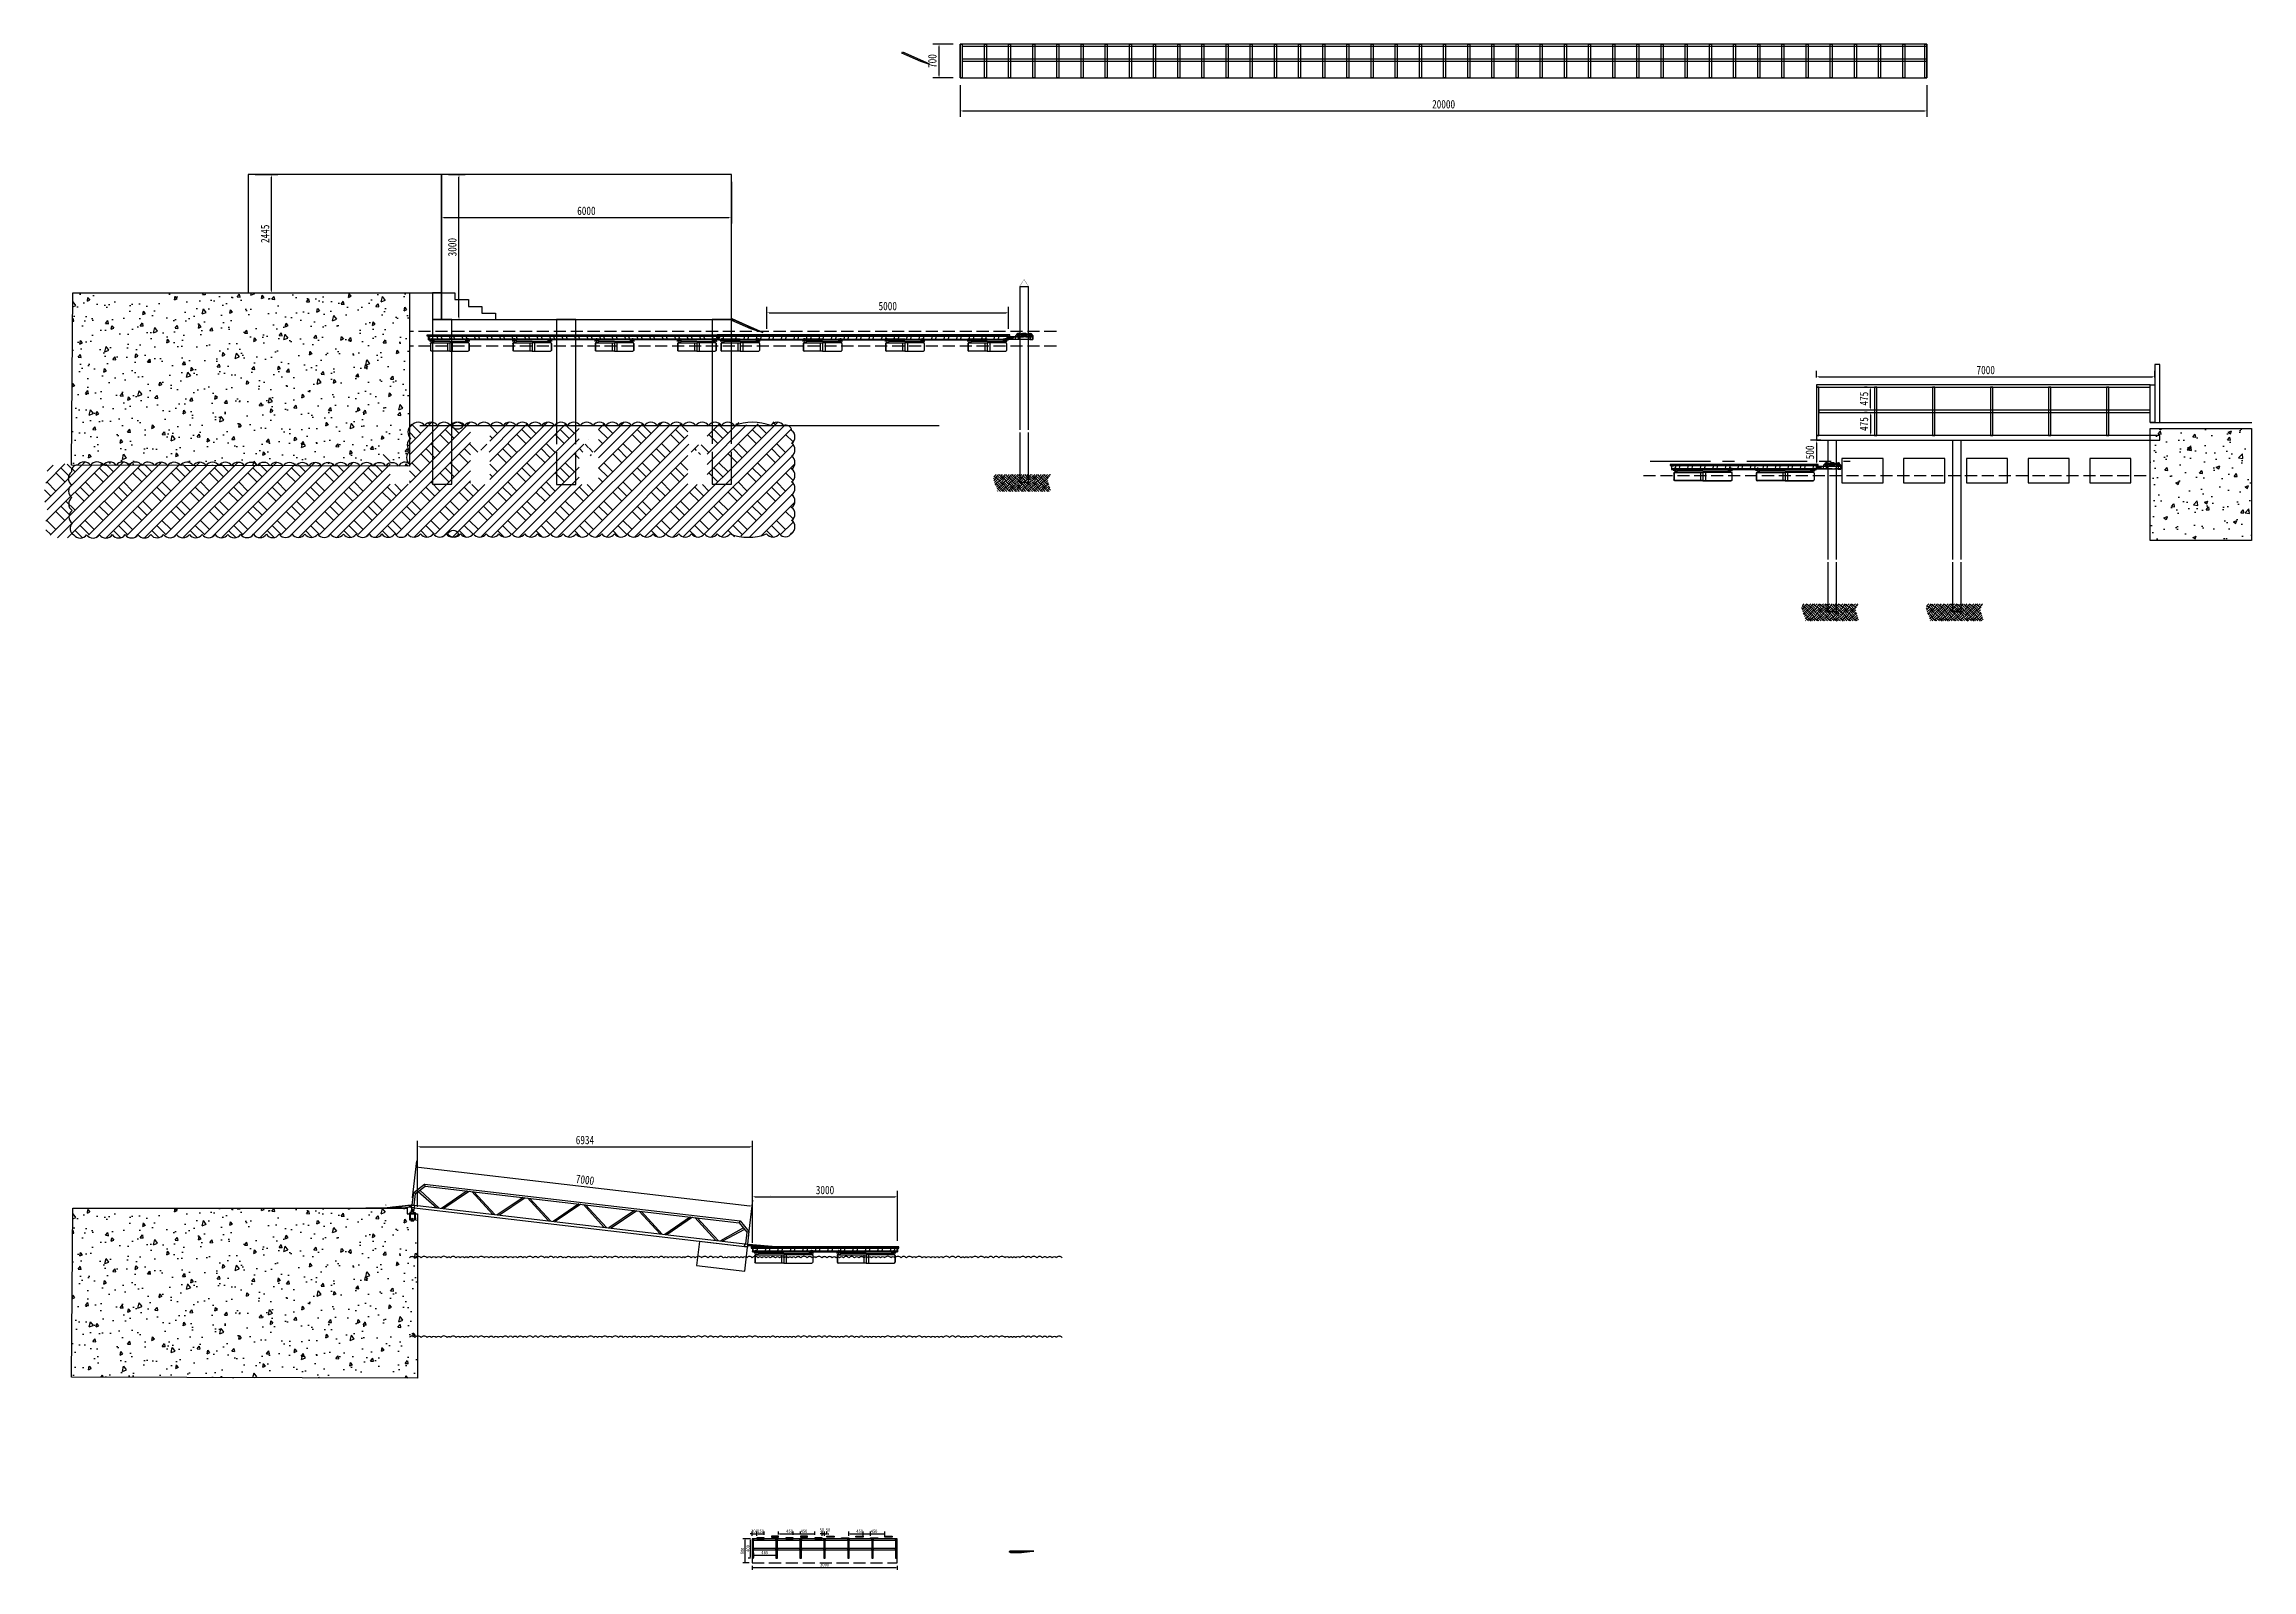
# Model space of a CAD drawing. Header units: millimetres. Extents: x -2018967 to 3675, y -751 to 1571936.
# Drawn here: x -1392544 to -1346866, y 1311987 to 1343551 of the extents above; entities that cross this region are included whole.
import ezdxf

# ---------------------------------------------------------------- set-up
doc = ezdxf.new("R2010")
doc.units = ezdxf.units.MM
doc.header["$LTSCALE"] = 1000
for name, pattern in [('-6_350_HOLE$0$DASH', [0.35, 0.25, -0.1]), ('ACAD_ISO03W100', [30, 12, -18]), ('CENTER', [2, 1.25, -0.25, 0.25, -0.25]), ('CENTER2', [28.575, 19.05, -3.175, 3.175, -3.175]), ('DASH', [0.35, 0.25, -0.1])]:
    doc.linetypes.add(name, pattern=pattern)
doc.layers.get('0').update_dxf_attribs({"linetype": 'CONTINUOUS'})
doc.layers.get('DEFPOINTS').update_dxf_attribs({"linetype": 'CONTINUOUS'})
for name, color, linetype in [('00-HATCH(填充)', 250, 'CONTINUOUS'), ('DIM_LEAD', 3, 'CONTINUOUS'), ('W-STEEL_FRAME钢架', 3, 'CONTINUOUS'), ('W-STEEL_KEEL钢龙骨', 5, 'CONTINUOUS'), ('W-WOOD_FLOOR木地板', 30, 'CONTINUOUS'), ('ZJ', 251, 'CONTINUOUS'), ('固定锚', 5, 'CONTINUOUS'), ('水位', 102, 'CONTINUOUS'), ('螺栓', 146, 'CONTINUOUS')]:
    doc.layers.add(name, color=color, linetype=linetype)
doc.styles.add('STANDARD_T3', font='simplex.shx', dxfattribs={"width": 0.7, "bigfont": 'gbcbig.shx'})
doc.styles.add('黑体', font='simhei.ttf', dxfattribs={"width": 0.8})
doc.dimstyles.new('W&&20', dxfattribs={"dimtxt": 70, "dimasz": 20, "dimexe": 50, "dimexo": 60, "dimgap": 20, "dimtad": 1, "dimdec": 0, "dimzin": 0, "dimdsep": 46, "dimtxsty": 'STANDARD_T3', "dimcen": 0.09, "dimclrd": 1, "dimclre": 1, "dimclrt": 7, "dimazin": 2, "dimtfac": 1, "dimtdec": 0, "dimtix": 1, "dimtmove": 2, "dimatfit": 3, "dimfxl": 100, "dimtolj": 1, "dimtzin": 0, "dimarcsym": 0})
doc.dimstyles.new('W&&50', dxfattribs={"dimtxt": 175, "dimasz": 50, "dimexe": 125, "dimexo": 150, "dimgap": 50, "dimtad": 1, "dimdec": 0, "dimzin": 0, "dimdsep": 46, "dimtxsty": '黑体', "dimcen": 0.09, "dimclrd": 1, "dimclre": 1, "dimclrt": 7, "dimazin": 2, "dimtfac": 1, "dimtdec": 0, "dimtix": 1, "dimtmove": 2, "dimatfit": 3, "dimfxl": 100, "dimtolj": 1, "dimtzin": 0, "dimarcsym": 0})
pattern_1 = [(225, (6158.742, 27788.663), (6.735192, -6.735192), []), (225, (6156.497, 27788.663), (6.735192, -6.735192), []), (225, (6154.252, 27788.663), (6.735192, -6.735192), []), (225, (6152.007, 27788.663), (6.735192, -6.735192), [])]
pattern_2 = [(135, (29222.269, -5891.052), (-6.735192, -6.735192), []), (135, (29222.269, -5888.807), (-6.735192, -6.735192), []), (135, (29222.269, -5886.562), (-6.735192, -6.735192), []), (135, (29222.269, -5884.317), (-6.735192, -6.735192), [])]

msp = doc.modelspace()

# ---------------------------------------------------------------- blocks, each defined once
blk = doc.blocks.new('*D311')
at = {"color": 1, "lineweight": -2, "transparency": 16777216}
for p, q in [((-1388176, 1340851), (-1387712, 1340851)), ((-1387837, 1338456), (-1387837, 1340801)), ((-1388317, 1338406), (-1387712, 1338406))]:
    blk.add_line(p, q, dxfattribs=at)
at = {"color": 1, "transparency": 16777216}
for points in [[(-1387845, 1340801), (-1387828, 1340801), (-1387837, 1340851)], [(-1387845, 1338456), (-1387828, 1338456), (-1387837, 1338406)]]:
    blk.add_solid(points, dxfattribs=at)
at = {"layer": 'DEFPOINTS', "color": 0, "transparency": 16777216}
for p in [(-1388326, 1340851), (-1387837, 1340851), (-1388467, 1338406)]:
    blk.add_point(p, dxfattribs=at)
at = {"color": 7, "transparency": 16777216, "insert": (-1387974, 1339628), "char_height": 175, "attachment_point": 5, "rotation": 90, "style": '黑体'}
blk.add_mtext('\\A1;2445', dxfattribs=at)
blk = doc.blocks.new('*D312')
at = {"color": 1, "lineweight": -2, "transparency": 16777216}
for p, q in [((-1384176, 1340851), (-1383836, 1340851)), ((-1383961, 1337901), (-1383961, 1340801)), ((-1384175, 1337851), (-1383836, 1337851))]:
    blk.add_line(p, q, dxfattribs=at)
at = {"color": 1, "transparency": 16777216}
for points in [[(-1383969, 1340801), (-1383953, 1340801), (-1383961, 1340851)], [(-1383969, 1337901), (-1383953, 1337901), (-1383961, 1337851)]]:
    blk.add_solid(points, dxfattribs=at)
at = {"layer": 'DEFPOINTS', "color": 0, "transparency": 16777216}
for p in [(-1384326, 1340851), (-1383961, 1340851), (-1384325, 1337851)]:
    blk.add_point(p, dxfattribs=at)
at = {"color": 7, "transparency": 16777216, "insert": (-1384099, 1339351), "char_height": 175, "attachment_point": 5, "rotation": 90, "style": '黑体'}
blk.add_mtext('\\A1;3000', dxfattribs=at)
blk = doc.blocks.new('*D313')
at = {"color": 1, "lineweight": -2, "transparency": 16777216}
for p, q in [((-1377590, 1337660), (-1377590, 1338118)), ((-1377540, 1337993), (-1372640, 1337993)), ((-1372590, 1337660), (-1372590, 1338118))]:
    blk.add_line(p, q, dxfattribs=at)
at = {"color": 1, "transparency": 16777216}
for points in [[(-1377540, 1338002), (-1377540, 1337985), (-1377590, 1337993)], [(-1372640, 1338002), (-1372640, 1337985), (-1372590, 1337993)]]:
    blk.add_solid(points, dxfattribs=at)
at = {"layer": 'DEFPOINTS', "color": 0, "transparency": 16777216}
for p in [(-1372590, 1337993), (-1377590, 1337510), (-1372590, 1337510)]:
    blk.add_point(p, dxfattribs=at)
at = {"color": 7, "transparency": 16777216, "insert": (-1375090, 1338132), "char_height": 175, "attachment_point": 5, "style": '黑体'}
blk.add_mtext('\\A1;5000', dxfattribs=at)
blk = doc.blocks.new('1200浮箱侧面')
for p, q in [((-600, 79), (-600, 64)), ((0, 79), (-600, 79)), ((-591, 0), (0, 0)), ((-587, 7), (-535, 25)), ((0, 75), (-586, 75)), ((-538, 53), (-586, 53)), ((-586, 3), (-534, 21)), ((-538, 49), (-585, 49)), ((-530, 41), (-530, 32)), ((-526, 41), (-526, 32)), ((0, 29), (-526, 29)), ((-50, 0), (-50, -167)), ((0, 79), (600, 79)), ((0, 75), (586, 75)), ((0, 29), (526, 29)), ((591, 0), (0, 0)), ((0, 0), (0, -167)), ((0, 0), (0, -167)), ((50, 0), (50, -167)), ((526, 41), (526, 32)), ((530, 41), (530, 32)), ((586, 3), (534, 21)), ((587, 7), (535, 25)), ((538, 53), (586, 53)), ((538, 49), (585, 49)), ((600, 79), (600, 64)), ((-600, -12), (-600, -152)), ((-596, -11), (-596, -152)), ((0, -167), (-581, -167)), ((0, -171), (-581, -171)), ((0, -167), (581, -167)), ((0, -171), (581, -171)), ((596, -11), (596, -152)), ((600, -12), (600, -152))]:
    blk.add_line(p, q)
for points in [[(-600, 79), (-530, 79)], [(-600, 79), (-530, 79)], [(600, 79), (530, 79)], [(600, 79), (530, 79)]]:
    blk.add_lwpolyline(points)
for centre, radius, start, end in [((-585, 64), 15, 180, 270), ((-580, -12), 20, 109.1798, 180), ((-586, 64), 11, 90, 270), ((-581, -11), 15, 109.1798, 180), ((-538, 41), 12, 0, 90), ((-538, 41), 8, 0, 90), ((-538, 32), 8, 289.1798, 0), ((-538, 32), 12, 289.1798, 0), ((538, 41), 12, 90, 180), ((538, 32), 12, 180, 250.8202), ((538, 41), 8, 90, 180), ((538, 32), 8, 180, 250.8202), ((585, 64), 15, 270, 0), ((586, 64), 11, 270, 90), ((581, -11), 15, 0, 70.8202), ((580, -12), 20, 0, 70.8202), ((-581, -152), 19, 180, 270), ((-581, -152), 15, 180, 270), ((581, -152), 15, 270, 0), ((581, -152), 19, 270, 0)]:
    blk.add_arc(centre, radius, start, end)
blk = doc.blocks.new('浮桥断面图')
h = blk.add_hatch()
h.set_pattern_fill('ANSI34', color=256, angle=90)
h.set_pattern_definition(pattern_2)
edge = h.paths.add_edge_path()
edge.add_line((-1404, 20), (-1454, 20))
edge.add_line((-1454, 20), (-1454, -30))
edge.add_arc((-1454, -27), 3, 270, 360)
edge.add_line((-1451, -27), (-1451, 17))
edge.add_line((-1451, 17), (-1407, 17))
edge.add_arc((-1407, 20), 3, 270, 360)
h = blk.add_hatch()
h.set_pattern_fill('ANSI34', color=256, angle=180)
h.set_pattern_definition(pattern_1)
edge = h.paths.add_edge_path()
edge.add_line((-248, -30), (-248, 20))
edge.add_line((-248, 20), (-298, 20))
edge.add_arc((-295, 20), 3, 180, 270)
edge.add_line((-295, 17), (-251, 17))
edge.add_line((-251, 17), (-251, -27))
edge.add_arc((-248, -27), 3, 180, 270)
h = blk.add_hatch()
h.set_pattern_fill('ANSI34', color=256, angle=180)
h.set_pattern_definition(pattern_1)
edge = h.paths.add_edge_path()
edge.add_line((248, -30), (248, 20))
edge.add_line((248, 20), (298, 20))
edge.add_arc((295, 20), 3, -90, 0, ccw=False)
edge.add_line((295, 17), (251, 17))
edge.add_line((251, 17), (251, -27))
edge.add_arc((248, -27), 3, -90, 0, ccw=False)
h = blk.add_hatch()
h.set_pattern_fill('ANSI34', color=256, angle=90)
h.set_pattern_definition(pattern_2)
edge = h.paths.add_edge_path()
edge.add_line((1404, 20), (1454, 20))
edge.add_line((1454, 20), (1454, -30))
edge.add_arc((1454, -27), 3, 180, 270, ccw=False)
edge.add_line((1451, -27), (1451, 17))
edge.add_line((1451, 17), (1407, 17))
edge.add_arc((1407, 20), 3, 180, 270, ccw=False)
at = {"layer": 'W-STEEL_FRAME钢架'}
h = blk.add_hatch(dxfattribs=at)
h.set_pattern_fill('金属', color=256, scale=100, angle=30)
h.set_pattern_definition([(75, (-1638797.31, -2328842.28), (-241.481457, 64.704761), []), (75, (-1638695.25, -2328783.35), (-241.481457, 64.704761), [])])
h.paths.add_polyline_path([(1500, 0), (1500, 80), (-1500, 80), (-1500, 0)])
at = {"layer": 'W-WOOD_FLOOR木地板'}
h = blk.add_hatch(dxfattribs=at)
h.set_pattern_fill('木材', color=256, scale=20)
h.set_pattern_definition([(50, (-1709841.48, -2483893.79), (51.8470639, 186.2468308), [1200, -160, 400, -80]), (50, (-1709735.08, -2483853.79), (-132.9301375, 7.1090462), [240, -26.4, 480, -60]), (50, (-1709801.48, -2483825.787), (226.3396635, 353.1279042), [640, -112, 320, -80])])
edge = h.paths.add_edge_path()
edge.add_line((-1530, 80), (1530, 80))
edge.add_line((1530, 80), (1530, 104))
edge.add_line((1530, 104), (-1530, 104))
edge.add_line((-1530, 104), (-1530, 80))
for points in [[(-1404, 20), (-1404, 20), (-1454, 20), (-1454, -30), (-1454, -30, 0.414214), (-1451, -27), (-1451, 17), (-1407, 17, 0.414214)], [(-248, -30), (-248, -30), (-248, 20), (-298, 20), (-298, 20, 0.414214), (-295, 17), (-251, 17), (-251, -27, 0.414214)], [(248, -30), (248, -30), (248, 20), (298, 20), (298, 20, -0.414214), (295, 17), (251, 17), (251, -27, -0.414214)], [(1404, 20), (1404, 20), (1454, 20), (1454, -30), (1454, -30, -0.414214), (1451, -27), (1451, 17), (1407, 17, -0.414214)]]:
    blk.add_lwpolyline(points, format="xyb", close=True)
at = {"layer": 'W-STEEL_FRAME钢架'}
for points in [[(-1457, 80), (-1500, 80), (-1500, 0), (-1457, 0), (-1457, 2, 0.398895), (-1460, 5), (-1490, 7, -0.398895), (-1495, 12), (-1495, 68, -0.398895), (-1490, 73), (-1460, 75, 0.398895), (-1457, 78)], [(1457, 80), (1500, 80), (1500, 0), (1457, 0), (1457, 2, -0.398895), (1460, 5), (1490, 7, 0.398895), (1495, 12), (1495, 68, 0.398895), (1490, 73), (1460, 75, -0.398895), (1457, 78)]]:
    blk.add_lwpolyline(points, format="xyb", close=True, dxfattribs=at)
blk.add_lwpolyline([(-1500, 0), (1500, 0), (1500, 80), (-1500, 80)], close=True, dxfattribs=at)
at = {"layer": 'W-STEEL_KEEL钢龙骨'}
blk.add_lwpolyline([(-1500, 20), (1500, 20), (1500, 80), (-1500, 80)], close=True, dxfattribs=at)
at = {"layer": 'W-WOOD_FLOOR木地板'}
blk.add_lwpolyline([(-1530, 80), (1530, 80), (1530, 104), (-1530, 104)], close=True, dxfattribs=at)
at = {"layer": '螺栓'}
for p, q in [((-1438, 26), (-1437, 27)), ((-1438, 26), (-1438, 20)), ((-1419, 27), (-1437, 27)), ((-1418, 26), (-1419, 27)), ((-1418, 22), (-1418, 26)), ((-290, 26), (-289, 27)), ((-290, 26), (-290, 20)), ((-272, 27), (-289, 27)), ((-271, 26), (-272, 27)), ((-271, 22), (-271, 26)), ((271, 26), (272, 27)), ((271, 22), (271, 26)), ((272, 27), (289, 27)), ((290, 26), (289, 27)), ((290, 26), (290, 20)), ((1418, 26), (1419, 27)), ((1418, 22), (1418, 26)), ((1419, 27), (1437, 27)), ((1438, 26), (1437, 27)), ((1438, 26), (1438, 20)), ((-1431, -34), (-1433, -33)), ((-284, -29), (-285, -28)), ((284, -29), (285, -28)), ((1431, -34), (1433, -33))]:
    blk.add_line(p, q, dxfattribs=at)
for points in [[(-1438, 22), (-1418, 22), (-1418, 20), (-1438, 20)], [(-1420, 22), (-1436, 22)], [(-1435, 27), (-1421, 27)], [(-1433, 27), (-1433, 22)], [(-1433, 22), (-1433, -18)], [(-1431, 22), (-1431, -18)], [(-1425, 22), (-1425, -18)], [(-1423, 22), (-1423, 27)], [(-1423, 22), (-1423, -18)], [(-290, 22), (-271, 22), (-271, 20), (-290, 20)], [(-273, 22), (-288, 22)], [(-287, 27), (-273, 27)], [(-285, 27), (-285, 22)], [(-285, 22), (-285, -13)], [(-284, 22), (-284, -13)], [(-277, 22), (-277, -13)], [(-275, 22), (-275, 27)], [(-275, 22), (-275, -13)], [(290, 22), (271, 22), (271, 20), (290, 20)], [(287, 27), (273, 27)], [(273, 22), (288, 22)], [(275, 22), (275, 27)], [(275, 22), (275, -13)], [(277, 22), (277, -13)], [(284, 22), (284, -13)], [(285, 27), (285, 22)], [(285, 22), (285, -13)], [(1438, 22), (1418, 22), (1418, 20), (1438, 20)], [(1420, 22), (1436, 22)], [(1435, 27), (1421, 27)], [(1423, 22), (1423, 27)], [(1423, 22), (1423, -18)], [(1425, 22), (1425, -18)], [(1431, 22), (1431, -18)], [(1433, 27), (1433, 22)], [(1433, 22), (1433, -18)], [(-1418, -18), (-1438, -18)], [(-1438, -20), (-1438, -18)], [(-1418, -20), (-1438, -20)], [(-1420, -20), (-1420, -26), (-1436, -26), (-1436, -20)], [(-1433, -26), (-1433, -20)], [(-1433, -33), (-1433, -26)], [(-1431, -34), (-1431, -26)], [(-1425, -34), (-1431, -34)], [(-1425, -34), (-1425, -26)], [(-1425, -34), (-1423, -33)], [(-1423, -20), (-1423, -26)], [(-1423, -33), (-1423, -26)], [(-1418, -18), (-1418, -20)], [(-271, -13), (-290, -13)], [(-290, -15), (-290, -13)], [(-271, -15), (-290, -15)], [(-273, -15), (-273, -21), (-288, -21), (-288, -15)], [(-285, -21), (-285, -15)], [(-285, -28), (-285, -21)], [(-284, -29), (-284, -21)], [(-277, -29), (-284, -29)], [(-277, -29), (-277, -21)], [(-277, -29), (-275, -28)], [(-275, -15), (-275, -21)], [(-275, -28), (-275, -21)], [(-271, -13), (-271, -15)], [(271, -13), (290, -13)], [(271, -13), (271, -15)], [(271, -15), (290, -15)], [(273, -15), (273, -21), (288, -21), (288, -15)], [(275, -15), (275, -21)], [(275, -28), (275, -21)], [(277, -29), (275, -28)], [(277, -29), (277, -21)], [(277, -29), (284, -29)], [(284, -29), (284, -21)], [(285, -21), (285, -15)], [(285, -28), (285, -21)], [(290, -15), (290, -13)], [(1418, -18), (1438, -18)], [(1418, -18), (1418, -20)], [(1418, -20), (1438, -20)], [(1420, -20), (1420, -26), (1436, -26), (1436, -20)], [(1423, -20), (1423, -26)], [(1423, -33), (1423, -26)], [(1425, -34), (1423, -33)], [(1425, -34), (1425, -26)], [(1425, -34), (1431, -34)], [(1431, -34), (1431, -26)], [(1433, -26), (1433, -20)], [(1433, -33), (1433, -26)], [(1438, -20), (1438, -18)]]:
    blk.add_lwpolyline(points, dxfattribs=at)
for points in [[(-1435, 27), (-1435, 27), (-1434, 27), (-1433, 27)], [(-1433, 27), (-1430, 26), (-1426, 26), (-1423, 27)], [(-1423, 27), (-1422, 27), (-1421, 27), (-1421, 27)], [(-288, 27), (-287, 27), (-286, 27), (-285, 27)], [(-285, 27), (-282, 26), (-279, 26), (-275, 27)], [(-275, 27), (-275, 27), (-274, 27), (-273, 27)], [(275, 27), (275, 27), (274, 27), (273, 27)], [(285, 27), (282, 26), (279, 26), (275, 27)], [(288, 27), (287, 27), (286, 27), (285, 27)], [(1423, 27), (1422, 27), (1421, 27), (1421, 27)], [(1433, 27), (1430, 26), (1426, 26), (1423, 27)], [(1435, 27), (1435, 27), (1434, 27), (1433, 27)]]:
    blk.add_open_spline(points, degree=3, dxfattribs=at)
at = {"xscale": -1}
blk.add_blockref('1200浮箱侧面', (-851, -62), dxfattribs=at)
blk.add_blockref('1200浮箱侧面', (851, -62))
blk = doc.blocks.new('*D315')
at = {"color": 1, "lineweight": -2, "transparency": 16777216}
for p, q in [((-1377888, 1318794), (-1377888, 1319831)), ((-1377838, 1319706), (-1374938, 1319706)), ((-1374888, 1318794), (-1374888, 1319831))]:
    blk.add_line(p, q, dxfattribs=at)
at = {"color": 1, "transparency": 16777216}
for points in [[(-1377838, 1319714), (-1377838, 1319698), (-1377888, 1319706)], [(-1374938, 1319714), (-1374938, 1319698), (-1374888, 1319706)]]:
    blk.add_solid(points, dxfattribs=at)
at = {"layer": 'DEFPOINTS', "color": 0, "transparency": 16777216}
for p in [(-1374888, 1319706), (-1377888, 1318644), (-1374888, 1318644)]:
    blk.add_point(p, dxfattribs=at)
at = {"color": 7, "transparency": 16777216, "insert": (-1376388, 1319845), "char_height": 175, "attachment_point": 5, "style": '黑体'}
blk.add_mtext('\\A1;3000', dxfattribs=at)
blk = doc.blocks.new('*D366')
at = {"color": 1, "lineweight": -2, "transparency": 16777216}
for p, q in [((-1378325, 1340701), (-1378325, 1339838)), ((-1384325, 1340112), (-1384325, 1339838)), ((-1384275, 1339963), (-1378375, 1339963))]:
    blk.add_line(p, q, dxfattribs=at)
at = {"color": 1, "transparency": 16777216}
for points in [[(-1384275, 1339972), (-1384275, 1339955), (-1384325, 1339963)], [(-1378375, 1339972), (-1378375, 1339955), (-1378325, 1339963)]]:
    blk.add_solid(points, dxfattribs=at)
at = {"layer": 'DEFPOINTS', "color": 0, "transparency": 16777216}
for p in [(-1378325, 1340851), (-1384325, 1340262), (-1378325, 1339963)]:
    blk.add_point(p, dxfattribs=at)
at = {"color": 7, "transparency": 16777216, "insert": (-1381325, 1340102), "char_height": 175, "attachment_point": 5, "style": '黑体'}
blk.add_mtext('\\A1;6000', dxfattribs=at)
blk = doc.blocks.new('拉爆螺栓')
at = {"color": 3}
for p, q in [((-12, 38), (-16, 36)), ((12, 38), (-12, 38)), ((-12, 38), (-8, 36)), ((0, 38), (-8, 36)), ((8, 36), (0, 38)), ((12, 38), (8, 36)), ((12, 38), (16, 36)), ((-8, -58), (-12, -77)), ((-12, -77), (-12, -86)), ((12, -86), (-12, -86)), ((-10, -86), (-10, -86)), ((0, -103), (-10, -98)), ((5, -91), (-5, -91)), ((-2, -81), (-4, -86)), ((-1, -58), (-2, -81)), ((0, -103), (10, -98)), ((1, -58), (2, -81)), ((2, -81), (4, -86)), ((8, -58), (12, -77)), ((10, -86), (10, -86)), ((12, -77), (12, -86))]:
    blk.add_line(p, q, dxfattribs=at)
for points in [[(16, 36), (-16, 36), (-16, 26), (16, 26)], [(10, 7), (-10, 7), (-10, -98), (10, -98)], [(8, 48), (-8, 48), (-8, -48), (8, -48)], [(8, -53), (-8, -53), (-8, -58), (8, -58)]]:
    blk.add_lwpolyline(points, close=True, dxfattribs=at)
for centre, start, end in [((-5, -86), 180, 270), ((5, -86), 270, 0)]:
    blk.add_arc(centre, 5, start, end, dxfattribs=at)
blk = doc.blocks.new('*U441')
blk.add_lwpolyline([(-15, -200), (15, -200), (15, 200), (-15, 200)], close=True)
blk = doc.blocks.new('*U442')
at = {"color": 0, "linetype": 'ByBlock', "lineweight": -2, "transparency": 16777216}
for p in [(0, 0), (495, 0), (990, 0), (1485, 0), (1980, 0), (2475, 0), (2970, 0)]:
    blk.add_blockref('*U441', p, dxfattribs=at)
blk = doc.blocks.new('*U443')
for points in [[(-232.5, 85), (232.5, 85), (232.5, 115), (-232.5, 115)], [(-232.5, -115), (232.5, -115), (232.5, -85), (-232.5, -85)]]:
    blk.add_lwpolyline(points, close=True)
blk = doc.blocks.new('*U444')
at = {"color": 0, "linetype": 'ByBlock', "lineweight": -2, "transparency": 16777216}
for p in [(0, 0), (495, 0), (990, 0), (1485, 0), (1980, 0), (2475, 0)]:
    blk.add_blockref('*U443', p, dxfattribs=at)
blk = doc.blocks.new('*U445')
blk.add_lwpolyline([(-75, -10), (75, -10), (75, 10), (-75, 10)], close=True)
blk = doc.blocks.new('*U446')
at = {"color": 0, "linetype": 'ByBlock', "lineweight": -2, "transparency": 16777216}
for p in [(0, 0), (600, 0), (1200, 0)]:
    blk.add_blockref('*U445', p, dxfattribs=at)
blk = doc.blocks.new('*U447')
blk.add_lwpolyline([(-75, -10), (75, -10), (75, 10), (-75, 10)], close=True)
blk = doc.blocks.new('*U448')
at = {"color": 0, "linetype": 'ByBlock', "lineweight": -2, "transparency": 16777216}
for p in [(0, 0), (600, 0)]:
    blk.add_blockref('*U447', p, dxfattribs=at)
blk = doc.blocks.new('*U449')
blk.add_lwpolyline([(-75, -10), (75, -10), (75, 10), (-75, 10)], close=True)
blk = doc.blocks.new('*U450')
at = {"color": 0, "linetype": 'ByBlock', "lineweight": -2, "transparency": 16777216}
for p in [(0, 0), (600, 0)]:
    blk.add_blockref('*U449', p, dxfattribs=at)
blk = doc.blocks.new('*U451')
blk.add_lwpolyline([(-75, -10), (75, -10), (75, 10), (-75, 10)], close=True)
blk = doc.blocks.new('*U452')
at = {"color": 0, "linetype": 'ByBlock', "lineweight": -2, "transparency": 16777216}
for p in [(0, 0), (600, 0), (1200, 0)]:
    blk.add_blockref('*U451', p, dxfattribs=at)
blk = doc.blocks.new('*U453')
at = {"layer": 'W-STEEL_FRAME钢架'}
blk.add_lwpolyline([(15, -15), (-15, -15), (-15, 15), (15, 15)], close=True, dxfattribs=at)
at = {"layer": 'W-STEEL_FRAME钢架', "linetype": '-6_350_HOLE$0$DASH'}
blk.add_lwpolyline([(12, -12), (-12, -12), (-12, 12), (12, 12)], close=True, dxfattribs=at)
blk = doc.blocks.new('*U454')
at = {"color": 0, "linetype": 'ByBlock', "lineweight": -2, "transparency": 16777216}
for p in [(0, 0), (200, 0)]:
    blk.add_blockref('*U453', p, dxfattribs=at)
blk = doc.blocks.new('引桥踏板')
h = blk.add_hatch()
h.set_pattern_fill('金属', color=252, scale=10)
h.set_pattern_definition([(45, (-1634349.45, -2329818.722), (-17.67766953, 17.67766953), []), (45, (-1634337.665, -2329818.722), (-17.67766953, 17.67766953), [])])
h.paths.add_polyline_path([(495, 16), (-5, 16), (-5, 11), (495, 11)])
at = {"layer": 'W-STEEL_FRAME钢架'}
for points in [[(495, 11), (-5, 11), (-5, 16), (495, 16)], [(240, -19), (10, -19), (10, 11), (410, 11), (410, 1)]]:
    blk.add_lwpolyline(points, close=True, dxfattribs=at)
for radius in [10, 8]:
    blk.add_circle((0, 0), radius, dxfattribs=at)
blk.add_blockref('*U454', (25, -4))
blk = doc.blocks.new('*D455')
at = {"color": 1, "lineweight": -2, "transparency": 16777216}
for p, q in [((-1377957, 1312629), (-1378090, 1312629)), ((-1378040, 1312149), (-1378040, 1312609)), ((-1377957, 1312129), (-1378090, 1312129))]:
    blk.add_line(p, q, dxfattribs=at)
at = {"color": 1, "transparency": 16777216}
for points in [[(-1378044, 1312609), (-1378037, 1312609), (-1378040, 1312629)], [(-1378044, 1312149), (-1378037, 1312149), (-1378040, 1312129)]]:
    blk.add_solid(points, dxfattribs=at)
at = {"layer": 'DEFPOINTS', "color": 0, "transparency": 16777216}
for p in [(-1378040, 1312629), (-1377897, 1312629), (-1377897, 1312129)]:
    blk.add_point(p, dxfattribs=at)
at = {"color": 7, "transparency": 16777216, "insert": (-1378096, 1312379), "char_height": 70, "attachment_point": 5, "rotation": 90, "style": '黑体'}
blk.add_mtext('\\A1;500', dxfattribs=at)
blk = doc.blocks.new('*D456')
at = {"color": 1, "lineweight": -2, "transparency": 16777216}
for p, q in [((-1377897, 1312069), (-1377897, 1311987)), ((-1377877, 1312037), (-1374917, 1312037)), ((-1374897, 1312069), (-1374897, 1311987))]:
    blk.add_line(p, q, dxfattribs=at)
at = {"color": 1, "transparency": 16777216}
for points in [[(-1377877, 1312041), (-1377877, 1312034), (-1377897, 1312037)], [(-1374917, 1312041), (-1374917, 1312034), (-1374897, 1312037)]]:
    blk.add_solid(points, dxfattribs=at)
at = {"layer": 'DEFPOINTS', "color": 0, "transparency": 16777216}
for p in [(-1377897, 1312129), (-1374897, 1312129), (-1374897, 1312037)]:
    blk.add_point(p, dxfattribs=at)
at = {"color": 7, "transparency": 16777216, "insert": (-1376397, 1312093), "char_height": 70, "attachment_point": 5, "style": '黑体'}
blk.add_mtext('\\A1;3000', dxfattribs=at)
blk = doc.blocks.new('*D457')
at = {"color": 1, "lineweight": -2, "transparency": 16777216}
for p, q in [((-1377917, 1312731), (-1377937, 1312731)), ((-1377897, 1312689), (-1377897, 1312781)), ((-1377897, 1312731), (-1377797, 1312731)), ((-1377797, 1312689), (-1377797, 1312781)), ((-1377777, 1312731), (-1377757, 1312731))]:
    blk.add_line(p, q, dxfattribs=at)
at = {"color": 1, "transparency": 16777216}
for points in [[(-1377917, 1312735), (-1377917, 1312728), (-1377897, 1312731)], [(-1377777, 1312735), (-1377777, 1312728), (-1377797, 1312731)]]:
    blk.add_solid(points, dxfattribs=at)
at = {"layer": 'DEFPOINTS', "color": 0, "transparency": 16777216}
for p in [(-1377897, 1312629), (-1377797, 1312731), (-1377797, 1312629)]:
    blk.add_point(p, dxfattribs=at)
at = {"color": 7, "transparency": 16777216, "insert": (-1377847, 1312787), "char_height": 70, "attachment_point": 5, "style": '黑体'}
blk.add_mtext('\\A1;100', dxfattribs=at)
blk = doc.blocks.new('*D458')
at = {"color": 1, "lineweight": -2, "transparency": 16777216}
for p, q in [((-1377797, 1312689), (-1377797, 1312781)), ((-1377777, 1312731), (-1377667, 1312731)), ((-1377647, 1312709), (-1377647, 1312781))]:
    blk.add_line(p, q, dxfattribs=at)
at = {"color": 1, "transparency": 16777216}
for points in [[(-1377777, 1312735), (-1377777, 1312728), (-1377797, 1312731)], [(-1377667, 1312735), (-1377667, 1312728), (-1377647, 1312731)]]:
    blk.add_solid(points, dxfattribs=at)
at = {"layer": 'DEFPOINTS', "color": 0, "transparency": 16777216}
for p in [(-1377797, 1312629), (-1377647, 1312731), (-1377647, 1312649)]:
    blk.add_point(p, dxfattribs=at)
at = {"color": 7, "transparency": 16777216, "insert": (-1377722, 1312787), "char_height": 70, "attachment_point": 5, "style": '黑体'}
blk.add_mtext('\\A1;150', dxfattribs=at)
blk = doc.blocks.new('*D459')
at = {"color": 1, "lineweight": -2, "transparency": 16777216}
for p, q in [((-1377347, 1312721), (-1377347, 1312781)), ((-1377327, 1312731), (-1376917, 1312731)), ((-1376897, 1312721), (-1376897, 1312781))]:
    blk.add_line(p, q, dxfattribs=at)
at = {"color": 1, "transparency": 16777216}
for points in [[(-1377327, 1312735), (-1377327, 1312728), (-1377347, 1312731)], [(-1376917, 1312735), (-1376917, 1312728), (-1376897, 1312731)]]:
    blk.add_solid(points, dxfattribs=at)
at = {"layer": 'DEFPOINTS', "color": 0, "transparency": 16777216}
for p in [(-1377347, 1312661), (-1376897, 1312731), (-1376897, 1312661)]:
    blk.add_point(p, dxfattribs=at)
at = {"color": 7, "transparency": 16777216, "insert": (-1377122, 1312787), "char_height": 70, "attachment_point": 5, "style": '黑体'}
blk.add_mtext('\\A1;450', dxfattribs=at)
blk = doc.blocks.new('*D460')
at = {"color": 1, "lineweight": -2, "transparency": 16777216}
for p, q in [((-1376467, 1312731), (-1376487, 1312731)), ((-1376447, 1312689), (-1376447, 1312781)), ((-1376447, 1312731), (-1376397, 1312731)), ((-1376397, 1312689), (-1376397, 1312781)), ((-1376377, 1312731), (-1376357, 1312731))]:
    blk.add_line(p, q, dxfattribs=at)
at = {"color": 1, "transparency": 16777216}
for points in [[(-1376467, 1312735), (-1376467, 1312728), (-1376447, 1312731)], [(-1376377, 1312735), (-1376377, 1312728), (-1376397, 1312731)]]:
    blk.add_solid(points, dxfattribs=at)
at = {"layer": 'DEFPOINTS', "color": 0, "transparency": 16777216}
for p in [(-1376447, 1312629), (-1376397, 1312731), (-1376397, 1312629)]:
    blk.add_point(p, dxfattribs=at)
at = {"color": 7, "transparency": 16777216, "insert": (-1376454, 1312816), "char_height": 70, "attachment_point": 5, "style": '黑体'}
blk.add_mtext('\\A1;50', dxfattribs=at)
blk = doc.blocks.new('*D461')
at = {"color": 1, "lineweight": -2, "transparency": 16777216}
for p, q in [((-1376417, 1312731), (-1376437, 1312731)), ((-1376397, 1312689), (-1376397, 1312781)), ((-1376397, 1312731), (-1376347, 1312731)), ((-1376347, 1312721), (-1376347, 1312781)), ((-1376327, 1312731), (-1376307, 1312731))]:
    blk.add_line(p, q, dxfattribs=at)
at = {"color": 1, "transparency": 16777216}
for points in [[(-1376417, 1312735), (-1376417, 1312728), (-1376397, 1312731)], [(-1376327, 1312735), (-1376327, 1312728), (-1376347, 1312731)]]:
    blk.add_solid(points, dxfattribs=at)
at = {"layer": 'DEFPOINTS', "color": 0, "transparency": 16777216}
for p in [(-1376397, 1312629), (-1376347, 1312731), (-1376347, 1312661)]:
    blk.add_point(p, dxfattribs=at)
at = {"color": 7, "transparency": 16777216, "insert": (-1376326, 1312814), "char_height": 70, "attachment_point": 5, "style": '黑体'}
blk.add_mtext('\\A1;50', dxfattribs=at)
blk = doc.blocks.new('*D462')
at = {"color": 1, "lineweight": -2, "transparency": 16777216}
for p, q in [((-1377047, 1312709), (-1377047, 1312781)), ((-1377027, 1312731), (-1376617, 1312731)), ((-1376597, 1312709), (-1376597, 1312781))]:
    blk.add_line(p, q, dxfattribs=at)
at = {"color": 1, "transparency": 16777216}
for points in [[(-1377027, 1312735), (-1377027, 1312728), (-1377047, 1312731)], [(-1376617, 1312735), (-1376617, 1312728), (-1376597, 1312731)]]:
    blk.add_solid(points, dxfattribs=at)
at = {"layer": 'DEFPOINTS', "color": 0, "transparency": 16777216}
for p in [(-1377047, 1312649), (-1376597, 1312731), (-1376597, 1312649)]:
    blk.add_point(p, dxfattribs=at)
at = {"color": 7, "transparency": 16777216, "insert": (-1376822, 1312787), "char_height": 70, "attachment_point": 5, "style": '黑体'}
blk.add_mtext('\\A1;450', dxfattribs=at)
blk = doc.blocks.new('*D464')
at = {"color": 1, "lineweight": -2, "transparency": 16777216}
for p, q in [((-1375897, 1312689), (-1375897, 1312781)), ((-1375877, 1312731), (-1375467, 1312731)), ((-1375447, 1312689), (-1375447, 1312781))]:
    blk.add_line(p, q, dxfattribs=at)
at = {"color": 1, "transparency": 16777216}
for points in [[(-1375877, 1312735), (-1375877, 1312728), (-1375897, 1312731)], [(-1375467, 1312735), (-1375467, 1312728), (-1375447, 1312731)]]:
    blk.add_solid(points, dxfattribs=at)
at = {"layer": 'DEFPOINTS', "color": 0, "transparency": 16777216}
for p in [(-1375897, 1312629), (-1375447, 1312731), (-1375447, 1312629)]:
    blk.add_point(p, dxfattribs=at)
at = {"color": 7, "transparency": 16777216, "insert": (-1375672, 1312787), "char_height": 70, "attachment_point": 5, "style": '黑体'}
blk.add_mtext('\\A1;450', dxfattribs=at)
blk = doc.blocks.new('*D463')
at = {"color": 1, "lineweight": -2, "transparency": 16777216}
for p, q in [((-1375597, 1312677), (-1375597, 1312781)), ((-1375577, 1312731), (-1375167, 1312731)), ((-1375147, 1312677), (-1375147, 1312781))]:
    blk.add_line(p, q, dxfattribs=at)
at = {"color": 1, "transparency": 16777216}
for points in [[(-1375577, 1312735), (-1375577, 1312728), (-1375597, 1312731)], [(-1375167, 1312735), (-1375167, 1312728), (-1375147, 1312731)]]:
    blk.add_solid(points, dxfattribs=at)
at = {"layer": 'DEFPOINTS', "color": 0, "transparency": 16777216}
for p in [(-1375597, 1312617), (-1375147, 1312731), (-1375147, 1312617)]:
    blk.add_point(p, dxfattribs=at)
at = {"color": 7, "transparency": 16777216, "insert": (-1375372, 1312787), "char_height": 70, "attachment_point": 5, "style": '黑体'}
blk.add_mtext('\\A1;450', dxfattribs=at)
blk = doc.blocks.new('*D465')
at = {"color": 1, "lineweight": -2, "transparency": 16777216}
for p, q in [((-1377927, 1312629), (-1377977, 1312629)), ((-1377927, 1312249), (-1377927, 1312609)), ((-1377927, 1312229), (-1377977, 1312229))]:
    blk.add_line(p, q, dxfattribs=at)
at = {"color": 1, "transparency": 16777216}
for points in [[(-1377931, 1312609), (-1377924, 1312609), (-1377927, 1312629)], [(-1377931, 1312249), (-1377924, 1312249), (-1377927, 1312229)]]:
    blk.add_solid(points, dxfattribs=at)
at = {"layer": 'DEFPOINTS', "color": 0, "transparency": 16777216}
for p in [(-1377927, 1312629), (-1377867, 1312629), (-1377867, 1312229)]:
    blk.add_point(p, dxfattribs=at)
at = {"color": 7, "transparency": 16777216, "insert": (-1377983, 1312429), "char_height": 70, "attachment_point": 5, "rotation": 90, "style": '黑体'}
blk.add_mtext('\\A1;400', dxfattribs=at)
blk = doc.blocks.new('*D466')
at = {"color": 1, "lineweight": -2, "transparency": 16777216}
for p, q in [((-1377867, 1312339), (-1377867, 1312241)), ((-1377847, 1312291), (-1377422, 1312291)), ((-1377402, 1312339), (-1377402, 1312241))]:
    blk.add_line(p, q, dxfattribs=at)
at = {"color": 1, "transparency": 16777216}
for points in [[(-1377847, 1312295), (-1377847, 1312288), (-1377867, 1312291)], [(-1377422, 1312295), (-1377422, 1312288), (-1377402, 1312291)]]:
    blk.add_solid(points, dxfattribs=at)
at = {"layer": 'DEFPOINTS', "color": 0, "transparency": 16777216}
for p in [(-1377867, 1312399), (-1377402, 1312399), (-1377402, 1312291)]:
    blk.add_point(p, dxfattribs=at)
at = {"color": 7, "transparency": 16777216, "insert": (-1377635, 1312346), "char_height": 70, "attachment_point": 5, "style": '黑体'}
blk.add_mtext('\\A1;465', dxfattribs=at)
blk = doc.blocks.new('7米500高')
at = {"color": 4}
for p, q in [((-3298, 0), (-3315, 40)), ((3248, 0), (3265, 40)), ((-3475, -177), (-3515, -160)), ((3465, -160), (3425, -177))]:
    blk.add_line(p, q, dxfattribs=at)
at = {"color": 0}
for p, q in [((-2419, 0), (-2905, -420)), ((-2374, 0), (-2860, -420)), ((-2324, 0), (-1838, -420)), ((-2279, 0), (-1793, -420)), ((-1257, 0), (-1743, -420)), ((-1212, 0), (-1698, -420)), ((-1162, 0), (-676, -420)), ((-95, 0), (-581, -420)), ((-50, 0), (-536, -420)), ((0, 0), (486, -420)), ((45, 0), (531, -420)), ((-3425, -127), (-3000, -420)), ((-3395, -97), (-2955, -420)), ((-1116, -2), (-631, -420)), ((1067, 0), (581, -420)), ((1112, 0), (626, -420)), ((1162, 0), (1648, -420)), ((1207, 0), (1693, -420)), ((2229, 0), (1743, -420)), ((2274, 0), (1788, -420)), ((2324, 0), (2810, -420)), ((2369, 0), (2855, -420)), ((3345, -97), (2905, -420)), ((3375, -127), (2950, -420))]:
    blk.add_line(p, q, dxfattribs=at)
for p, q in [((-3525, -480), (-3525, -420)), ((-3525, -480), (-3517, -551)), ((-3465, -480), (-3473, -551)), ((3475, -480), (3415, -480))]:
    blk.add_line(p, q)
at = {"color": 4}
for points in [[(-3515, -420), (-3515, -160), (-3315, 40)], [(-3475, -420), (-3475, -177), (-3298, 0)], [(-3315, 40), (3265, 40), (3465, -160), (3465, -420)], [(-3298, 0), (3248, 0), (3425, -177), (3425, -420)]]:
    blk.add_lwpolyline(points, dxfattribs=at)
for points in [[(-3525, -420), (-3465, -420), (-3465, -480), (-3525, -480)], [(-3522, -423), (-3468, -423), (-3468, -477), (-3522, -477)], [(3415, -420), (3475, -420), (3475, -480), (3415, -480)], [(3418, -423), (3472, -423), (3472, -477), (3418, -477)]]:
    blk.add_lwpolyline(points, close=True)
blk.add_circle((-3495, -540), 9)
blk.add_circle((-3495, -540), 9)
blk.add_circle((-3495, -540), 9)
blk.add_circle((-3495, -540), 9)
blk.add_arc((-3495, -540), 25, 206.1956, 333.8044)
at = {"layer": 'DIM_LEAD'}
blk.add_lwpolyline([(-3525, -420), (3475, -420), (3475, -480), (-3525, -480)], close=True, dxfattribs=at)
blk = doc.blocks.new('ce800浮箱侧面')
for p, q in [((-400, 79), (-400, 64)), ((0, 79), (-400, 79)), ((-391, 0), (0, 0)), ((-387, 7), (-335, 25)), ((0, 75), (-386, 75)), ((-338, 53), (-386, 53)), ((-386, 3), (-334, 21)), ((-338, 49), (-385, 49)), ((-330, 41), (-330, 32)), ((-326, 41), (-326, 32)), ((0, 29), (-326, 29)), ((-50, 0), (-50, -167)), ((0, 79), (400, 79)), ((0, 75), (386, 75)), ((0, 29), (326, 29)), ((391, 0), (0, 0)), ((0, 0), (0, -167)), ((0, 0), (0, -167)), ((50, 0), (50, -167)), ((326, 41), (326, 32)), ((330, 41), (330, 32)), ((386, 3), (334, 21)), ((387, 7), (335, 25)), ((338, 53), (386, 53)), ((338, 49), (385, 49)), ((400, 79), (400, 64)), ((-400, -12), (-400, -152)), ((-396, -11), (-396, -152)), ((0, -167), (-381, -167)), ((0, -171), (-381, -171)), ((0, -167), (381, -167)), ((0, -171), (381, -171)), ((396, -11), (396, -152)), ((400, -12), (400, -152))]:
    blk.add_line(p, q)
for points in [[(-400, 79), (-330, 79)], [(-400, 79), (-330, 79)], [(400, 79), (330, 79)], [(400, 79), (330, 79)]]:
    blk.add_lwpolyline(points)
for centre, radius, start, end in [((-385, 64), 15, 180, 270), ((-380, -12), 20, 109.1798, 180), ((-386, 64), 11, 90, 270), ((-381, -11), 15, 109.1798, 180), ((-338, 41), 12, 0, 90), ((-338, 41), 8, 0, 90), ((-338, 32), 8, 289.1798, 0), ((-338, 32), 12, 289.1798, 0), ((338, 41), 12, 90, 180), ((338, 32), 12, 180, 250.8202), ((338, 41), 8, 90, 180), ((338, 32), 8, 180, 250.8202), ((385, 64), 15, 270, 0), ((386, 64), 11, 270, 90), ((381, -11), 15, 0, 70.8202), ((380, -12), 20, 0, 70.8202), ((-381, -152), 19, 180, 270), ((-381, -152), 15, 180, 270), ((381, -152), 15, 270, 0), ((381, -152), 19, 270, 0)]:
    blk.add_arc(centre, radius, start, end)
blk = doc.blocks.new('*U480')
h = blk.add_hatch()
h.set_pattern_fill('ANSI34', color=256, angle=90)
h.set_pattern_definition([(135, (30272.917, -5788.272), (-6.735192, -6.735192), []), (135, (30272.917, -5786.027), (-6.735192, -6.735192), []), (135, (30272.917, -5783.782), (-6.735192, -6.735192), []), (135, (30272.917, -5781.537), (-6.735192, -6.735192), [])])
edge = h.paths.add_edge_path()
edge.add_line((-353, 123), (-403, 123))
edge.add_line((-403, 123), (-403, 73))
edge.add_arc((-403, 76), 3, 270, 360)
edge.add_line((-400, 76), (-400, 120))
edge.add_line((-400, 120), (-356, 120))
edge.add_arc((-356, 123), 3, 270, 360)
h = blk.add_hatch()
h.set_pattern_fill('ANSI34', color=256, angle=180)
h.set_pattern_definition([(225, (6809.39, 27891.443), (6.735192, -6.735192), []), (225, (6807.145, 27891.443), (6.735192, -6.735192), []), (225, (6804.9, 27891.443), (6.735192, -6.735192), []), (225, (6802.655, 27891.443), (6.735192, -6.735192), [])])
edge = h.paths.add_edge_path()
edge.add_line((403, 73), (403, 123))
edge.add_line((403, 123), (353, 123))
edge.add_arc((356, 123), 3, 180, 270)
edge.add_line((356, 120), (400, 120))
edge.add_line((400, 120), (400, 76))
edge.add_arc((403, 76), 3, 180, 270)
for points in [[(-353, 123), (-353, 123), (-403, 123), (-403, 73), (-403, 73, 0.414214), (-400, 76), (-400, 120), (-356, 120, 0.414214)], [(403, 73), (403, 73), (403, 123), (353, 123), (353, 123, 0.414214), (356, 120), (400, 120), (400, 76, 0.414214)]]:
    blk.add_lwpolyline(points, format="xyb", close=True)
at = {"layer": '螺栓'}
for p, q in [((-387, 129), (-386, 130)), ((-387, 129), (-387, 123)), ((-369, 130), (-386, 130)), ((-381, 69), (-382, 70)), ((-368, 129), (-369, 130)), ((-368, 124), (-368, 129)), ((361, 129), (362, 130)), ((361, 129), (361, 123)), ((379, 130), (362, 130)), ((367, 74), (366, 75)), ((380, 129), (379, 130)), ((380, 124), (380, 129))]:
    blk.add_line(p, q, dxfattribs=at)
for points in [[(-387, 124), (-368, 124), (-368, 123), (-387, 123)], [(-368, 85), (-387, 85)], [(-387, 83), (-387, 85)], [(-368, 83), (-387, 83)], [(-385, 130), (-370, 130)], [(-370, 124), (-385, 124)], [(-370, 83), (-370, 77), (-385, 77), (-385, 83)], [(-383, 77), (-383, 83)], [(-382, 130), (-382, 124)], [(-382, 124), (-382, 85)], [(-382, 70), (-382, 77)], [(-381, 124), (-381, 85)], [(-381, 69), (-381, 77)], [(-374, 69), (-381, 69)], [(-374, 124), (-374, 85)], [(-374, 69), (-374, 77)], [(-374, 69), (-373, 70)], [(-373, 124), (-373, 130)], [(-373, 124), (-373, 85)], [(-373, 70), (-373, 77)], [(-372, 83), (-372, 77)], [(-368, 85), (-368, 83)], [(361, 124), (380, 124), (380, 123), (361, 123)], [(380, 90), (361, 90)], [(361, 88), (361, 90)], [(380, 88), (361, 88)], [(363, 130), (378, 130)], [(378, 124), (363, 124)], [(378, 88), (378, 82), (363, 82), (363, 88)], [(365, 82), (365, 88)], [(366, 130), (366, 124)], [(366, 124), (366, 90)], [(366, 75), (366, 82)], [(367, 124), (367, 90)], [(367, 74), (367, 82)], [(374, 74), (367, 74)], [(374, 124), (374, 90)], [(374, 74), (374, 82)], [(374, 74), (375, 75)], [(375, 124), (375, 130)], [(375, 124), (375, 90)], [(375, 75), (375, 82)], [(376, 88), (376, 82)], [(380, 90), (380, 88)]]:
    blk.add_lwpolyline(points, dxfattribs=at)
for points in [[(-385, 130), (-384, 129), (-383, 130), (-382, 130)], [(-382, 130), (-379, 129), (-376, 129), (-372, 130)], [(-373, 130), (-372, 130), (-371, 129), (-370, 130)], [(363, 130), (364, 130), (365, 130), (366, 130)], [(366, 130), (369, 129), (372, 129), (375, 130)], [(375, 130), (376, 130), (377, 130), (378, 130)]]:
    blk.add_open_spline(points, degree=3, dxfattribs=at)
blk.add_blockref('ce800浮箱侧面', (0, 41))
blk = doc.blocks.new('*U479')
at = {"color": 0, "linetype": 'ByBlock', "lineweight": -2, "transparency": 16777216}
for p in [(0, 0), (1704, 0), (3408, 0), (5112, 0)]:
    blk.add_blockref('*U480', p, dxfattribs=at)
blk = doc.blocks.new('6米浮箱立面')
at = {"layer": 'W-STEEL_FRAME钢架'}
h = blk.add_hatch(dxfattribs=at)
h.set_pattern_fill('金属', color=256, scale=100, angle=30)
h.set_pattern_definition([(75, (-1640151.8, -2328842.27), (-241.481457, 64.704761), []), (75, (-1640049.73, -2328783.35), (-241.481457, 64.704761), [])])
h.paths.add_polyline_path([(3000, 0), (3000, 80), (-3000, 80), (-3000, 0)])
at = {"layer": 'W-WOOD_FLOOR木地板'}
h = blk.add_hatch(dxfattribs=at)
h.set_pattern_fill('木材', color=256, scale=20)
h.set_pattern_definition([(50, (-1711341.48, -2483893.79), (51.8470639, 186.2468308), [1200, -160, 400, -80]), (50, (-1711235.08, -2483853.79), (-132.9301375, 7.1090462), [240, -26.4, 480, -60]), (50, (-1711301.48, -2483825.79), (226.3396635, 353.1279042), [640, -112, 320, -80])])
edge = h.paths.add_edge_path()
edge.add_line((-3030, 80), (30, 80))
edge.add_line((30, 80), (30, 104))
edge.add_line((30, 104), (-3030, 104))
edge.add_line((-3030, 104), (-3030, 80))
at = {"layer": 'W-STEEL_FRAME钢架'}
for points in [[(-2957, 80), (-3000, 80), (-3000, 0), (-2957, 0), (-2957, 2, 0.398895), (-2960, 5), (-2990, 7, -0.398895), (-2995, 12), (-2995, 68, -0.398895), (-2990, 73), (-2960, 75, 0.398895), (-2957, 78)], [(2957, 80), (3000, 80), (3000, 0), (2957, 0), (2957, 2, -0.398895), (2960, 5), (2990, 7, 0.398895), (2995, 12), (2995, 68, 0.398895), (2990, 73), (2960, 75, -0.398895), (2957, 78)]]:
    blk.add_lwpolyline(points, format="xyb", close=True, dxfattribs=at)
blk.add_lwpolyline([(-3000, 0), (3000, 0), (3000, 80), (-3000, 80)], close=True, dxfattribs=at)
at = {"layer": 'W-STEEL_KEEL钢龙骨'}
blk.add_lwpolyline([(-3000, 20), (3000, 20), (3000, 80), (-3000, 80)], close=True, dxfattribs=at)
at = {"layer": 'W-WOOD_FLOOR木地板'}
blk.add_lwpolyline([(-3030, 80), (3030, 80), (3030, 104), (-3030, 104)], close=True, dxfattribs=at)
blk.add_blockref('*U479', (-2551, -103))
blk = doc.blocks.new('*D902')
at = {"color": 1, "lineweight": -2, "transparency": 16777216}
for p, q in [((-1384920, 1319686), (-1384831, 1320448)), ((-1384796, 1320318), (-1377943, 1319518)), ((-1377968, 1318875), (-1377879, 1319637))]:
    blk.add_line(p, q, dxfattribs=at)
at = {"color": 1, "transparency": 16777216}
for points in [[(-1384795, 1320326), (-1384797, 1320310), (-1384846, 1320324)], [(-1377942, 1319527), (-1377944, 1319510), (-1377893, 1319512)]]:
    blk.add_solid(points, dxfattribs=at)
at = {"layer": 'DEFPOINTS', "color": 0, "transparency": 16777216}
for p in [(-1384938, 1319537), (-1377893, 1319512), (-1377985, 1318726)]:
    blk.add_point(p, dxfattribs=at)
at = {"color": 7, "transparency": 16777216, "insert": (-1381353, 1320056), "char_height": 175, "attachment_point": 5, "rotation": 353.3425, "style": '黑体'}
blk.add_mtext('\\A1;7000', dxfattribs=at)
blk = doc.blocks.new('*D938')
at = {"color": 1, "lineweight": -2, "transparency": 16777216}
for p, q in [((-1384822, 1319500), (-1384822, 1320866)), ((-1384772, 1320741), (-1377938, 1320741)), ((-1377888, 1318754), (-1377888, 1320866))]:
    blk.add_line(p, q, dxfattribs=at)
at = {"color": 1, "transparency": 16777216}
for points in [[(-1384772, 1320750), (-1384772, 1320733), (-1384822, 1320741)], [(-1377938, 1320750), (-1377938, 1320733), (-1377888, 1320741)]]:
    blk.add_solid(points, dxfattribs=at)
at = {"layer": 'DEFPOINTS', "color": 0, "transparency": 16777216}
for p in [(-1377888, 1320741), (-1384822, 1319350), (-1377888, 1318604)]:
    blk.add_point(p, dxfattribs=at)
at = {"color": 7, "transparency": 16777216, "insert": (-1381355, 1320879), "char_height": 175, "attachment_point": 5, "style": '黑体'}
blk.add_mtext('\\A1;6934', dxfattribs=at)
blk = doc.blocks.new('*U956')
blk.add_lwpolyline([(-425, -250), (425, -250), (425, 250), (-425, 250)], close=True)
blk = doc.blocks.new('*U957')
at = {"color": 0, "linetype": 'ByBlock', "lineweight": -2, "transparency": 16777216}
for p in [(0, 0), (1275, 0)]:
    blk.add_blockref('*U956', p, dxfattribs=at)
blk = doc.blocks.new('*U958')
at = {"color": 3}
blk.add_lwpolyline([(-25, 500), (-25, -500), (25, -500), (25, 500)], close=True, dxfattribs=at)
blk = doc.blocks.new('*U959')
at = {"color": 0, "linetype": 'ByBlock', "lineweight": -2, "transparency": 16777216}
for p in [(0, 0), (1200, 0), (2400, 0), (3600, 0), (4800, 0), (6000, 0)]:
    blk.add_blockref('*U958', p, dxfattribs=at)
blk = doc.blocks.new('*D962')
at = {"color": 1, "lineweight": -2, "transparency": 16777216}
for p, q in [((-1355781, 1335355), (-1355997, 1335355)), ((-1355872, 1335305), (-1355872, 1334905)), ((-1355992, 1334855), (-1355997, 1334855))]:
    blk.add_line(p, q, dxfattribs=at)
at = {"color": 1, "transparency": 16777216}
for points in [[(-1355880, 1335305), (-1355863, 1335305), (-1355872, 1335355)], [(-1355880, 1334905), (-1355863, 1334905), (-1355872, 1334855)]]:
    blk.add_solid(points, dxfattribs=at)
at = {"layer": 'DEFPOINTS', "color": 0, "transparency": 16777216}
for p in [(-1355631, 1335355, 0), (-1355872, 1334855), (-1355842, 1334855)]:
    blk.add_point(p, dxfattribs=at)
at = {"color": 7, "transparency": 16777216, "insert": (-1356010, 1335105), "char_height": 175, "attachment_point": 5, "rotation": 90, "style": '黑体'}
blk.add_mtext('\\A1;500', dxfattribs=at)
blk = doc.blocks.new('*D981')
at = {"color": 1, "lineweight": -2, "transparency": 16777216}
for p, q in [((-1355872, 1336655), (-1355872, 1336795)), ((-1355822, 1336670), (-1348922, 1336670)), ((-1348872, 1336655), (-1348872, 1336795))]:
    blk.add_line(p, q, dxfattribs=at)
at = {"color": 1, "transparency": 16777216}
for points in [[(-1355822, 1336678), (-1355822, 1336662), (-1355872, 1336670)], [(-1348922, 1336678), (-1348922, 1336662), (-1348872, 1336670)]]:
    blk.add_solid(points, dxfattribs=at)
at = {"layer": 'DEFPOINTS', "color": 0, "transparency": 16777216}
for p in [(-1348872, 1336670), (-1355872, 1336505, 0), (-1348872, 1336505)]:
    blk.add_point(p, dxfattribs=at)
at = {"color": 7, "transparency": 16777216, "insert": (-1352372, 1336809), "char_height": 175, "attachment_point": 5, "style": '黑体'}
blk.add_mtext('\\A1;7000', dxfattribs=at)
blk = doc.blocks.new('*D982')
at = {"color": 1, "lineweight": -2, "transparency": 16777216}
for p, q in [((-1354822, 1335930), (-1354878, 1335930)), ((-1354753, 1335880), (-1354753, 1335505)), ((-1354822, 1335455), (-1354878, 1335455))]:
    blk.add_line(p, q, dxfattribs=at)
at = {"color": 1, "transparency": 16777216}
for points in [[(-1354762, 1335880), (-1354745, 1335880), (-1354753, 1335930)], [(-1354762, 1335505), (-1354745, 1335505), (-1354753, 1335455)]]:
    blk.add_solid(points, dxfattribs=at)
at = {"layer": 'DEFPOINTS', "color": 0, "transparency": 16777216}
for p in [(-1354672, 1335930, 0), (-1354753, 1335455), (-1354672, 1335455, 0)]:
    blk.add_point(p, dxfattribs=at)
at = {"color": 7, "transparency": 16777216, "insert": (-1354891, 1335692), "char_height": 175, "attachment_point": 5, "rotation": 90, "style": '黑体'}
blk.add_mtext('\\A1;475', dxfattribs=at)
blk = doc.blocks.new('*D983')
at = {"color": 1, "lineweight": -2, "transparency": 16777216}
for p, q in [((-1354822, 1336455), (-1354878, 1336455)), ((-1354753, 1336030), (-1354753, 1336405)), ((-1354822, 1335980), (-1354878, 1335980))]:
    blk.add_line(p, q, dxfattribs=at)
at = {"color": 1, "transparency": 16777216}
for points in [[(-1354762, 1336405), (-1354745, 1336405), (-1354753, 1336455)], [(-1354762, 1336030), (-1354745, 1336030), (-1354753, 1335980)]]:
    blk.add_solid(points, dxfattribs=at)
at = {"layer": 'DEFPOINTS', "color": 0, "transparency": 16777216}
for p in [(-1354753, 1336455), (-1354672, 1336455, 0), (-1354672, 1335980, 0)]:
    blk.add_point(p, dxfattribs=at)
at = {"color": 7, "transparency": 16777216, "insert": (-1354891, 1336217), "char_height": 175, "attachment_point": 5, "rotation": 90, "style": '黑体'}
blk.add_mtext('\\A1;475', dxfattribs=at)
blk = doc.blocks.new('*U992')
at = {"layer": 'W-STEEL_FRAME钢架'}
blk.add_lwpolyline([(15, -15), (-15, -15), (-15, 15), (15, 15)], close=True, dxfattribs=at)
at = {"layer": 'W-STEEL_FRAME钢架', "linetype": '-6_350_HOLE$0$DASH'}
blk.add_lwpolyline([(12, -12), (-12, -12), (-12, 12), (12, 12)], close=True, dxfattribs=at)
blk = doc.blocks.new('*U993')
at = {"color": 0, "linetype": 'ByBlock', "lineweight": -2, "transparency": 16777216}
for p in [(0, 0), (350, 0)]:
    blk.add_blockref('*U992', p, dxfattribs=at)
blk = doc.blocks.new('*U998')
blk.add_lwpolyline([(-425, -250), (425, -250), (425, 250), (-425, 250)], close=True)
blk = doc.blocks.new('*U999')
at = {"color": 0, "linetype": 'ByBlock', "lineweight": -2, "transparency": 16777216}
for p in [(0, 0), (1275, 0), (2550, 0)]:
    blk.add_blockref('*U998', p, dxfattribs=at)
blk = doc.blocks.new('*D1020')
at = {"color": 1, "lineweight": -2, "transparency": 16777216}
for p, q in [((-1373589, 1342701), (-1373589, 1342044)), ((-1353589, 1342701), (-1353589, 1342044)), ((-1373539, 1342169), (-1353639, 1342169))]:
    blk.add_line(p, q, dxfattribs=at)
at = {"color": 1, "transparency": 16777216}
for points in [[(-1373539, 1342177), (-1373539, 1342160), (-1373589, 1342169)], [(-1353639, 1342177), (-1353639, 1342160), (-1353589, 1342169)]]:
    blk.add_solid(points, dxfattribs=at)
at = {"layer": 'DEFPOINTS', "color": 0, "transparency": 16777216}
for p in [(-1373589, 1342851), (-1353589, 1342851), (-1353589, 1342169)]:
    blk.add_point(p, dxfattribs=at)
at = {"color": 7, "transparency": 16777216, "insert": (-1363589, 1342307), "char_height": 175, "attachment_point": 5, "style": '黑体'}
blk.add_mtext('\\A1;20000', dxfattribs=at)
blk = doc.blocks.new('*D1021')
at = {"color": 1, "lineweight": -2, "transparency": 16777216}
for p, q in [((-1373739, 1343551), (-1374154, 1343551)), ((-1374029, 1342901), (-1374029, 1343501)), ((-1373739, 1342851), (-1374154, 1342851))]:
    blk.add_line(p, q, dxfattribs=at)
at = {"color": 1, "transparency": 16777216}
for points in [[(-1374037, 1343501), (-1374020, 1343501), (-1374029, 1343551)], [(-1374037, 1342901), (-1374020, 1342901), (-1374029, 1342851)]]:
    blk.add_solid(points, dxfattribs=at)
at = {"layer": 'DEFPOINTS', "color": 0, "transparency": 16777216}
for p in [(-1374029, 1343551), (-1373589, 1343551), (-1373589, 1342851)]:
    blk.add_point(p, dxfattribs=at)
at = {"color": 7, "transparency": 16777216, "insert": (-1374167, 1343201), "char_height": 175, "attachment_point": 5, "rotation": 90, "style": '黑体'}
blk.add_mtext('\\A1;700', dxfattribs=at)
blk = doc.blocks.new('*U1022')
blk.add_lwpolyline([(-20, 350), (20, 350), (20, -350), (-20, -350)], close=True)
blk = doc.blocks.new('*U1023')
at = {"color": 0, "linetype": 'ByBlock', "lineweight": -2, "transparency": 16777216}
for p in [(0, 0), (500, 0), (1000, 0), (1500, 0), (2000, 0), (2500, 0), (3000, 0), (3500, 0), (4000, 0), (4500, 0), (5000, 0), (5500, 0), (6000, 0), (6500, 0), (7000, 0), (7500, 0), (8000, 0), (8500, 0), (9000, 0), (9500, 0), (10000, 0), (10500, 0), (11000, 0), (11500, 0), (12000, 0), (12500, 0), (13000, 0), (13500, 0), (14000, 0), (14500, 0), (15000, 0), (15500, 0), (16000, 0), (16500, 0), (17000, 0), (17500, 0), (18000, 0), (18500, 0), (19000, 0), (19500, 0)]:
    blk.add_blockref('*U1022', p, dxfattribs=at)

# ---------------------------------------------------------------- dimensions: what is measured, and where the dimension line sits
for base, p1, p2, picture, middle in [((-1374028.8, 1343550.7), (-1373588.6, 1342850.7), (-1373588.6, 1343550.7), '*D1021', (-1374167.3, 1343200.7)), ((-1387836.5, 1340851.1), (-1388466.9, 1338405.8), (-1388325.5, 1340851.1), '*D311', (-1387974, 1339628.4)), ((-1383960.9, 1340851.1), (-1384324.9, 1337851.3), (-1384325.5, 1340851.1), '*D312', (-1384099.4, 1339351.2)), ((-1354753.4, 1336454.8), (-1354671.7, 1335979.8, 0), (-1354671.7, 1336454.8, 0), '*D983', (-1354890.9, 1336217.3)), ((-1354753.4, 1335454.8), (-1354671.7, 1335929.8, 0), (-1354671.7, 1335454.8, 0), '*D982', (-1354890.9, 1335692.3)), ((-1355871.7, 1334854.8, 0), (-1355631.1, 1335354.8, 0), (-1355841.7, 1334854.8, 0), '*D962', (-1356010.2, 1335104.8, 0))]:
    dim = msp.add_linear_dim(base=base, p1=p1, p2=p2, angle=90, dimstyle='W&&50')
    dim.commit()
    dim.dimension.update_dxf_attribs({"geometry": picture, "text_midpoint": middle})
for base, p1, p2, picture, middle in [((-1353588.6, 1342168.8), (-1373588.6, 1342850.7), (-1353588.6, 1342850.7), '*D1020', (-1363588.6, 1342307.3)), ((-1378324.9, 1339963.5), (-1384324.9, 1340261.6), (-1378324.9, 1340851.1), '*D366', (-1381324.9, 1340102)), ((-1372590.4, 1337993.4), (-1377590.4, 1337510.5), (-1372590.4, 1337510.5), '*D313', (-1375090.4, 1338131.9)), ((-1348871.7, 1336670.1), (-1355871.7, 1336504.8, 0), (-1348871.7, 1336504.8), '*D981', (-1352371.7, 1336808.6)), ((-1377887.6, 1320741.3), (-1384822, 1319350.4), (-1377887.6, 1318604.2), '*D938', (-1381354.8, 1320878.8)), ((-1374887.6, 1319706), (-1377887.6, 1318644.2), (-1374887.6, 1318644.2), '*D315', (-1376387.6, 1319844.5))]:
    dim = msp.add_linear_dim(base=base, p1=p1, p2=p2, dimstyle='W&&50')
    dim.commit()
    dim.dimension.update_dxf_attribs({"geometry": picture, "text_midpoint": middle})
dim = msp.add_aligned_dim(p1=(-1384937.8, 1319537.1), p2=(-1377985, 1318725.5), distance=792.3, dimstyle='W&&50')
dim.commit()
dim.dimension.update_dxf_attribs({"geometry": '*D902', "text_midpoint": (-1381353.5, 1320055.8)})
for base, p1, p2, picture, middle in [((-1377797.3, 1312731.5), (-1377897.3, 1312629.3), (-1377797.3, 1312629.3), '*D457', (-1377847.3, 1312786.9)), ((-1377647.3, 1312731.5), (-1377797.3, 1312629.3), (-1377647.3, 1312649.3), '*D458', (-1377722.3, 1312786.9)), ((-1376897.3, 1312731.5), (-1377347.3, 1312661.4), (-1376897.3, 1312661.4), '*D459', (-1377122.3, 1312786.9)), ((-1376597.3, 1312731.5), (-1377047.3, 1312649.3), (-1376597.3, 1312649.3), '*D462', (-1376822.3, 1312786.9)), ((-1375447.3, 1312731.5), (-1375897.3, 1312629.3), (-1375447.3, 1312629.3), '*D464', (-1375672.3, 1312786.9)), ((-1375147.3, 1312731.5), (-1375597.3, 1312617.2), (-1375147.3, 1312617.2), '*D463', (-1375372.3, 1312786.9)), ((-1377402.3, 1312291.2), (-1377867.3, 1312399.3), (-1377402.3, 1312399.3), '*D466', (-1377634.8, 1312346.2)), ((-1374897.3, 1312037.4), (-1377897.3, 1312129.3), (-1374897.3, 1312129.3), '*D456', (-1376397.3, 1312092.8))]:
    dim = msp.add_linear_dim(base=base, p1=p1, p2=p2, dimstyle='W&&20', override={"dimtxsty": '黑体'})
    dim.commit()
    dim.dimension.update_dxf_attribs({"geometry": picture, "text_midpoint": middle})
for base, p1, p2, picture, middle in [((-1376397.3, 1312731.5), (-1376447.3, 1312629.3), (-1376397.3, 1312629.3), '*D460', (-1376454.1, 1312760.5)), ((-1376347.3, 1312731.5), (-1376397.3, 1312629.3), (-1376347.3, 1312661.4), '*D461', (-1376325.5, 1312758.1))]:
    dim = msp.add_linear_dim(base=base, p1=p1, p2=p2, dimstyle='W&&20', override={"dimtxsty": '黑体', "dimtmove": 1})
    dim.commit()
    dim.dimension.update_dxf_attribs({"geometry": picture, "text_midpoint": middle, "dimtype": 160})
for base, p1, p2, picture, middle in [((-1378040.4, 1312629.3), (-1377897.3, 1312129.3), (-1377897.3, 1312629.3), '*D455', (-1378095.8, 1312379.3)), ((-1377927.3, 1312629.3), (-1377867.3, 1312229.3), (-1377867.3, 1312629.3), '*D465', (-1377982.7, 1312429.3))]:
    dim = msp.add_linear_dim(base=base, p1=p1, p2=p2, angle=90, dimstyle='W&&20', override={"dimtxsty": '黑体'})
    dim.commit()
    dim.dimension.update_dxf_attribs({"geometry": picture, "text_midpoint": middle})

# ---------------------------------------------------------------- hatches: boundary and pattern name
h = msp.add_hatch()
h.set_pattern_fill('混凝土', color=252, scale=100, angle=30)
h.set_pattern_definition([(80, (-2999713.05, -995407.56), (652.54161, 304.28515), [75, -825]), (25, (-2999713.05, -995407.56), (-496.25825, 582.04183), [60, -660]), (130.4514, (-2999658.7, -995382.2), (156.28405, 886.32685), [63.74019, -701.14211]), (76.1842, (-2999813.05, -995234.35), (1007.01737, 390.27685), [112.5, -1237.5]), (126.6356, (-2999729.1, -995201.8), (322.3827, 1310.94218), [95.6103, -1051.713]), (21.1842, (-2999813, -995234.4), (322.3817, 1310.94243), [90, -990]), (51, (-2999701.45, -995227.65), (718.24612, -50.22466), [75, -825]), (356, (-2999701.45, -995227.65), (-151.85776, 749.65603), [60, -660]), (101.4514, (-2999641.6, -995231.84), (566.3889, 699.43092), [63.74019, -701.14211]), (67.5, (-2999713.05, -995407.56), (-155.916183, 294.374462), [0, -652, 0, -670, 0, -662.5]), (37.5, (-2999713.05, -995407.56), (30.619046, 473.10533), [0, -382, 0, -637, 0, -252.5]), (357.5, (-2999906.17, -995519.06), (473.581227, 247.378126), [0, -250, 0, -780, 0, -1035]), (347.5, (-2999992.77, -995569.06), (455.00155, 378.28654), [0, -325, 0, -518, 0, -735])])
h.paths.add_polyline_path([(-1391947.9, 1338405.8), (-1391978.7, 1334839), (-1384985.9, 1334821.2), (-1384985.9, 1338405.8)])
h = msp.add_hatch()
h.set_pattern_fill('金属', color=252, scale=10, angle=-24.40063)
h.set_pattern_definition([(20.5993686, (-3828981.334, -108766.448), (-8.79578331, 23.40158533), []), (20.5993686, (-3828970.602, -108771.316), (-8.79578331, 23.40158533), [])])
h.paths.add_polyline_path([(-1377674.2, 1337587.5), (-1378129.6, 1337794), (-1378131.6, 1337789.5), (-1377676.3, 1337582.9)])
h = msp.add_hatch()
h.set_pattern_fill('夯实土壤', color=252, scale=100)
h.set_pattern_definition([(45, (-3010304.55, -986288.53), (-397.39401, 397.39401), []), (45, (-3010094.55, -986288.53), (-397.39401, 397.39401), []), (45, (-3009884.55, -986288.53), (-397.39401, 397.39401), []), (135, (-3010304.55, -986288.53), (-397.39401, -397.39401), [265, -297]), (135, (-3010199.55, -986183.53), (-397.39401, -397.39401), [265, -297]), (135, (-3010094.55, -986078.53), (-397.39401, -397.39401), [265, -297])])
edge = h.paths.add_edge_path()
edge.add_arc((-1377459.4, 1335198.4), 535.9, 45.31717, 120.77369)
edge.add_arc((-1377866.4, 1335565.8), 162.2, 35, 145)
edge.add_arc((-1378132.1, 1335565.8), 162.2, 35, 145)
edge.add_arc((-1378397.7, 1335565.8), 162.2, 35, 145)
edge.add_arc((-1378663.4, 1335565.8), 162.2, 35, 145)
edge.add_arc((-1378929, 1335565.8), 162.2, 35, 50.05493)
edge.add_line((-1378824.9, 1335690.2), (-1378824.9, 1335273.6))
edge.add_line((-1378824.9, 1335273.6), (-1378948.6, 1335273.6))
edge.add_line((-1378948.6, 1335273.6), (-1378985.8, 1335168.6))
edge.add_line((-1378985.8, 1335168.6), (-1379022.8, 1335378.6))
edge.add_line((-1379022.8, 1335378.6), (-1379061.1, 1335273.6))
edge.add_line((-1379061.1, 1335273.6), (-1379224.9, 1335273.6))
edge.add_line((-1379224.9, 1335273.6), (-1379224.9, 1335725.1))
edge.add_arc((-1379194.7, 1335565.8), 162.2, 100.74655, 145)
edge.add_arc((-1379460.3, 1335565.8), 162.2, 35, 145)
edge.add_arc((-1379726, 1335565.8), 162.2, 35, 145)
edge.add_arc((-1379991.6, 1335565.8), 162.2, 35, 145)
edge.add_arc((-1380257.3, 1335565.8), 162.2, 35, 145)
edge.add_arc((-1380522.9, 1335565.8), 162.2, 35, 145)
edge.add_arc((-1380788.6, 1335565.8), 162.2, 35, 145)
edge.add_arc((-1381054.2, 1335565.8), 162.2, 35, 97.31865)
edge.add_line((-1381074.9, 1335726.7), (-1381074.9, 1335273.6))
edge.add_line((-1381074.9, 1335273.6), (-1381198.6, 1335273.6))
edge.add_line((-1381198.6, 1335273.6), (-1381235.8, 1335168.6))
edge.add_line((-1381235.8, 1335168.6), (-1381272.8, 1335378.6))
edge.add_line((-1381272.8, 1335378.6), (-1381311.1, 1335273.6))
edge.add_line((-1381311.1, 1335273.6), (-1381474.9, 1335273.6))
edge.add_line((-1381474.9, 1335273.6), (-1381474.9, 1335684.4))
edge.add_arc((-1381585.6, 1335565.8), 162.2, 46.96862, 145)
edge.add_arc((-1381851.2, 1335565.8), 162.2, 35, 145)
edge.add_arc((-1382116.9, 1335565.8), 162.2, 35, 145)
edge.add_arc((-1382382.5, 1335565.8), 162.2, 35, 145)
edge.add_arc((-1382648.2, 1335565.8), 162.2, 35, 145)
edge.add_arc((-1382913.8, 1335565.8), 162.2, 35, 145)
edge.add_arc((-1383179.5, 1335565.8), 162.2, 35, 145)
edge.add_arc((-1383445.1, 1335565.8), 162.2, 35, 42.14268)
edge.add_line((-1383324.9, 1335674.6), (-1383324.9, 1335273.6))
edge.add_line((-1383324.9, 1335273.6), (-1383448.6, 1335273.6))
edge.add_line((-1383448.6, 1335273.6), (-1383485.8, 1335168.6))
edge.add_line((-1383485.8, 1335168.6), (-1383522.8, 1335378.6))
edge.add_line((-1383522.8, 1335378.6), (-1383561.1, 1335273.6))
edge.add_line((-1383561.1, 1335273.6), (-1383724.9, 1335273.6))
edge.add_line((-1383724.9, 1335273.6), (-1383724.9, 1335727.4))
edge.add_arc((-1383710.8, 1335565.8), 162.2, 94.99343, 145)
edge.add_arc((-1383976.4, 1335565.8), 162.2, 35, 145)
edge.add_arc((-1384242.1, 1335565.8), 162.2, 35, 145)
edge.add_arc((-1384507.8, 1335565.8), 162.2, 35, 145)
edge.add_arc((-1384773.4, 1335565.8), 162.2, 35, 145)
edge.add_arc((-1385039.1, 1335565.8), 162.2, 35, 71.20307)
edge.add_line((-1384986.8, 1335719.3), (-1384986.8, 1334445.4))
edge.add_line((-1384986.8, 1334445.4), (-1385386.8, 1334445.4))
edge.add_line((-1385386.8, 1334445.4), (-1385386.8, 1335118))
edge.add_line((-1385386.8, 1335118), (-1385484.5, 1335118))
edge.add_arc((-1385384, 1334990.8), 162.2, 128.33571, 225.82509)
edge.add_arc((-1385582.3, 1334763.2), 140.2, 45.3396, 52.50699, ccw=False)
edge.add_arc((-1385384, 1334990.8), 162.2, 225.82509, 232.0215, ccw=False)
edge.add_arc((-1385582.3, 1334763.2), 140.2, 52.50699, 155.3396)
edge.add_arc((-1385842.8, 1334729.1), 162.2, 34.8539, 144.8539)
edge.add_arc((-1386108.4, 1334729.7), 162.2, 34.8539, 144.8539)
edge.add_arc((-1386374.1, 1334730.4), 162.2, 34.8539, 144.8539)
edge.add_arc((-1386639.7, 1334731.1), 162.2, 34.8539, 144.8539)
edge.add_arc((-1386905.4, 1334731.8), 162.2, 34.8539, 144.8539)
edge.add_arc((-1387171, 1334732.5), 162.2, 34.8539, 144.8539)
edge.add_arc((-1387436.7, 1334733.1), 162.2, 34.8539, 144.8539)
edge.add_arc((-1387702.4, 1334733.8), 162.2, 34.8539, 144.8539)
edge.add_arc((-1387968, 1334734.5), 162.2, 34.8539, 144.8539)
edge.add_arc((-1388233.7, 1334735.2), 162.2, 34.8539, 144.8539)
edge.add_arc((-1388499.3, 1334735.8), 162.2, 34.8539, 144.8539)
edge.add_arc((-1388765, 1334736.5), 162.2, 34.8539, 144.8539)
edge.add_arc((-1389030.6, 1334737.2), 162.2, 34.8539, 144.8539)
edge.add_arc((-1389296.3, 1334737.9), 162.2, 34.8539, 144.8539)
edge.add_arc((-1389561.9, 1334738.5), 162.2, 34.8539, 144.8539)
edge.add_arc((-1389827.6, 1334739.2), 162.2, 34.8539, 144.8539)
edge.add_arc((-1390093.2, 1334739.9), 162.2, 34.8539, 144.8539)
edge.add_arc((-1390358.9, 1334740.6), 162.2, 34.8539, 144.8539)
edge.add_arc((-1390624.5, 1334741.3), 162.2, 34.8539, 144.8539)
edge.add_arc((-1390890.2, 1334741.9), 162.2, 34.8539, 144.8539)
edge.add_arc((-1391155.8, 1334742.6), 162.2, 34.8539, 144.8539)
edge.add_arc((-1391421.5, 1334743.3), 162.2, 34.8539, 144.8539)
edge.add_arc((-1391687.2, 1334744), 162.2, 34.8539, 144.8539)
edge.add_arc((-1391952.8, 1334744.6), 162.2, 34.8539, 144.8539)
edge.add_arc((-1392218.5, 1334745.3), 162.2, 34.8539, 144.8539)
edge.add_arc((-1392365.7, 1334725.8), 113.8, 82.60047, 192.60047)
edge.add_arc((-1392382, 1334569.4), 162.2, 125.76829, 235.76829)
edge.add_arc((-1392378.5, 1334303.8), 162.2, 125.76829, 235.76829)
edge.add_arc((-1392374.9, 1334038.1), 162.2, 125.76829, 235.76829)
edge.add_arc((-1392371.3, 1333772.5), 162.2, 125.76829, 235.76829)
edge.add_arc((-1392363.8, 1333530.7), 146.2, 132.52709, 242.52709)
edge.add_arc((-1392298.6, 1333494.4), 162.2, 215.15121, 325.15121)
edge.add_arc((-1392033, 1333495.1), 162.2, 215.15121, 325.15121)
edge.add_arc((-1391767.3, 1333495.8), 162.2, 215.15121, 325.15121)
edge.add_arc((-1391501.6, 1333496.5), 162.2, 215.15121, 325.15121)
edge.add_arc((-1391236, 1333497.2), 162.2, 215.15121, 325.15121)
edge.add_arc((-1390970.3, 1333497.9), 162.2, 215.15121, 325.15121)
edge.add_arc((-1390704.7, 1333498.6), 162.2, 215.15121, 325.15121)
edge.add_arc((-1390439, 1333499.3), 162.2, 215.15121, 325.15121)
edge.add_arc((-1390173.4, 1333500), 162.2, 215.15121, 325.15121)
edge.add_arc((-1389907.7, 1333500.7), 162.2, 215.15121, 325.15121)
edge.add_arc((-1389642.1, 1333501.4), 162.2, 215.15121, 325.15121)
edge.add_arc((-1389376.4, 1333502.1), 162.2, 215.15121, 325.15121)
edge.add_arc((-1389110.8, 1333502.8), 162.2, 215.15121, 325.15121)
edge.add_arc((-1388845.1, 1333503.5), 162.2, 215.15121, 325.15121)
edge.add_arc((-1388579.5, 1333504.2), 162.2, 215.15121, 325.15121)
edge.add_arc((-1388313.8, 1333504.9), 162.2, 215.15121, 325.15121)
edge.add_arc((-1388048.2, 1333505.6), 162.2, 215.15121, 325.15121)
edge.add_arc((-1387782.5, 1333506.3), 162.2, 215.15121, 325.15121)
edge.add_arc((-1387516.8, 1333507), 162.2, 215.15121, 325.15121)
edge.add_arc((-1387251.2, 1333507.7), 162.2, 215.15121, 325.15121)
edge.add_arc((-1386985.5, 1333508.4), 162.2, 215.15121, 325.15121)
edge.add_arc((-1386719.9, 1333509.1), 162.2, 215.15121, 325.15121)
edge.add_arc((-1386454.2, 1333509.8), 162.2, 215.15121, 325.15121)
edge.add_arc((-1386188.6, 1333510.5), 162.2, 215.15121, 325.15121)
edge.add_arc((-1385922.9, 1333511.2), 162.2, 215.15121, 325.15121)
edge.add_arc((-1385657.3, 1333511.9), 162.2, 215.15121, 325.15121)
edge.add_arc((-1385391.5, 1333512.4), 162.2, 215.0466, 325.0466)
edge.add_arc((-1385125.7, 1333512.5), 162.2, 215, 325)
edge.add_arc((-1384860.1, 1333512.5), 162.2, 215, 325)
edge.add_arc((-1384594.4, 1333512.5), 162.2, 215, 325)
edge.add_arc((-1384328.8, 1333512.5), 162.2, 215, 325)
edge.add_arc((-1384063.1, 1333512.5), 162.2, 215, 325)
edge.add_arc((-1383797.4, 1333512.5), 162.2, 215, 325)
edge.add_arc((-1383531.8, 1333512.5), 162.2, 215, 325)
edge.add_arc((-1383266.1, 1333512.5), 162.2, 215, 325)
edge.add_arc((-1383000.5, 1333512.5), 162.2, 215, 325)
edge.add_arc((-1382734.8, 1333512.5), 162.2, 215, 325)
edge.add_arc((-1382469.2, 1333512.5), 162.2, 215, 325)
edge.add_arc((-1382203.5, 1333512.5), 162.2, 215, 325)
edge.add_arc((-1381937.9, 1333512.5), 162.2, 215, 325)
edge.add_arc((-1381672.2, 1333512.5), 162.2, 215, 325)
edge.add_arc((-1381406.6, 1333512.5), 162.2, 215, 325)
edge.add_arc((-1381140.9, 1333512.5), 162.2, 215, 325)
edge.add_arc((-1380875.3, 1333512.5), 162.2, 215, 325)
edge.add_arc((-1380609.6, 1333512.5), 162.2, 215, 325)
edge.add_arc((-1380343.9, 1333512.5), 162.2, 215, 325)
edge.add_arc((-1380078.3, 1333512.5), 162.2, 215, 325)
edge.add_arc((-1379812.6, 1333512.5), 162.2, 215, 325)
edge.add_arc((-1379547, 1333512.5), 162.2, 215, 325)
edge.add_arc((-1379281.3, 1333512.5), 162.2, 215, 325)
edge.add_arc((-1379015.7, 1333512.5), 162.2, 215, 325)
edge.add_arc((-1378750, 1333512.5), 162.2, 215, 325)
edge.add_arc((-1378484.4, 1333512.5), 162.2, 215, 325)
edge.add_arc((-1378218.7, 1333512.5), 162.2, 215, 325)
edge.add_arc((-1377953.1, 1333512.5), 162.2, 215, 325)
edge.add_arc((-1377575.7, 1333786.8), 441.3, 236.34509, 303.65491)
edge.add_arc((-1377206.9, 1333560.7), 188.1, 228.64744, 407.26858)
edge.add_arc((-1377172.2, 1333831.7), 162.2, 305, 415)
edge.add_arc((-1377172.2, 1334097.4), 162.2, 305, 415)
edge.add_arc((-1377172.2, 1334363), 162.2, 305, 415)
edge.add_arc((-1377220.5, 1334628.7), 193.9, 316.76131, 403.23869)
edge.add_arc((-1377172.2, 1334894.3), 162.2, 305, 415)
edge.add_arc((-1377172.2, 1335160), 162.2, 305, 415)
edge.add_arc((-1377190.9, 1335434.9), 180.7, 308.16917, 413.14106)
h.paths.add_polyline_path([(-1383724.9, 1334437.5), (-1383724.9, 1335112.8), (-1383561.1, 1335112.8), (-1383522.8, 1335217.8), (-1383485.8, 1335007.8), (-1383448.6, 1335112.8), (-1383324.9, 1335112.8), (-1383324.9, 1334437.5)], flags=16)
h.paths.add_polyline_path([(-1381311.1, 1335112.8), (-1381272.8, 1335217.8), (-1381235.8, 1335007.8), (-1381198.6, 1335112.8), (-1381074.9, 1335112.8), (-1381074.9, 1334437.5), (-1381474.9, 1334437.5), (-1381474.9, 1335112.8)], flags=16)
h.paths.add_polyline_path([(-1379061.1, 1335112.8), (-1379022.8, 1335217.8), (-1378985.8, 1335007.8), (-1378948.6, 1335112.8), (-1378824.9, 1335112.8), (-1378824.9, 1334437.5), (-1379224.9, 1334437.5), (-1379224.9, 1335112.8)], flags=16)
h = msp.add_hatch()
h.set_pattern_fill('混凝土', color=252, scale=100)
h.set_pattern_definition([(50, (457859.25, 7400.54), (717.26018, -62.75213), [75, -825]), (355, (457859.25, 7400.54), (-138.75133, 752.19213), [60, -660]), (100.4514, (457919, 7395.3), (578.50938, 689.43954), [63.7402, -701.14211]), (46.1842, (457859.25, 7600.5), (1067.24105, -165.519), [112.5, -1237.5]), (96.6356, (457948.2, 7586.7), (934.6627, 974.11787), [95.6103, -1051.713]), (351.1842, (457859.3, 7600.5), (934.66195, 974.1186), [90, -990]), (21, (457959.25, 7550.54), (596.90705, -402.61889), [75, -825]), (326, (457959.25, 7550.54), (243.31533, 725.15005), [60, -660]), (71.4514, (458009, 7517), (840.22263, 322.5305), [63.7402, -701.14211]), (37.5, (457859.25, 7400.54), (12.159855, 332.893854), [0, -652, 0, -670, 0, -662.5]), (7.5, (457859.25, 7400.54), (263.06954, 394.41171), [0, -382, 0, -637, 0, -252.5]), (327.5, (457636.25, 7400.54), (533.822436, -22.554872), [0, -250, 0, -780, 0, -1035]), (317.5, (457536.25, 7400.54), (583.18617, 100.10498), [0, -325, 0, -518, 0, -735])])
h.paths.add_polyline_path([(-1346872.6, 1335600.8), (-1348971.7, 1335600.8), (-1348971.7, 1333284.9), (-1346872.6, 1333284.9)])
h = msp.add_hatch()
h.set_pattern_fill('混凝土', color=252, scale=100, angle=30)
h.set_pattern_definition([(80, (-2999713.05, -1014273.83), (652.54161, 304.28515), [75, -825]), (25, (-2999713.05, -1014273.8), (-496.25825, 582.04183), [60, -660]), (130.4514, (-2999658.7, -1014248.5), (156.28405, 886.32685), [63.74019, -701.14211]), (76.1842, (-2999813.05, -1014100.6), (1007.01737, 390.27685), [112.5, -1237.5]), (126.6356, (-2999729.1, -1014068.1), (322.3827, 1310.94218), [95.6103, -1051.713]), (21.1842, (-2999813, -1014100.6), (322.3817, 1310.94243), [90, -990]), (51, (-2999701.45, -1014093.9), (718.24612, -50.22466), [75, -825]), (356, (-2999701.45, -1014093.9), (-151.85776, 749.65603), [60, -660]), (101.4514, (-2999641.6, -1014098.1), (566.3889, 699.43092), [63.74019, -701.14211]), (67.5, (-2999713.05, -1014273.83), (-155.916183, 294.374462), [0, -652, 0, -670, 0, -662.5]), (37.5, (-2999713.05, -1014273.83), (30.619046, 473.10533), [0, -382, 0, -637, 0, -252.5]), (357.5, (-2999906.17, -1014385.33), (473.581227, 247.378126), [0, -250, 0, -780, 0, -1035]), (347.5, (-2999992.77, -1014435.33), (455.00155, 378.28654), [0, -325, 0, -518, 0, -735])])
h.paths.add_polyline_path([(-1391947.9, 1319472.8), (-1391978.7, 1315972.7), (-1384822, 1315954.9), (-1384822, 1319350.4), (-1385032, 1319350.4), (-1385032, 1319472.8)])
at = {"layer": '固定锚'}
h = msp.add_hatch(dxfattribs=at)
h.set_pattern_fill('土壤', color=256, scale=25, angle=45, style=0)
h.set_pattern_definition([(45, (-4151252.27, 929948.84), (1e-14, 132.5825215), [93.75, -93.75]), (45, (-4151277.13, 929973.7), (1e-14, 132.5825215), [93.75, -93.75]), (45, (-4151301.99, 929998.56), (1e-14, 132.5825215), [93.75, -93.75]), (135, (-4151301.99, 930015.13), (-132.5825215, 3e-14), [93.75, -93.75]), (135, (-4151277.13, 930039.99), (-132.5825215, 3e-14), [93.75, -93.75]), (135, (-4151252.27, 930064.85), (-132.5825215, 3e-14), [93.75, -93.75])])
edge = h.paths.add_edge_path()
edge.add_line((-1372431.2, 1334298.7), (-1372431.2, 1334648.6))
edge.add_line((-1372431.2, 1334648.6), (-1372870.8, 1334648.6))
edge.add_spline(control_points=[(-1372870.8, 1334648.6), (-1372883.6, 1334632.1), (-1372939.3, 1334532.5), (-1372818, 1334389.4), (-1372820, 1334298.7)], knot_values=[89.3823243, 89.3823243, 89.3823243, 89.3823243, 152.2776367, 451.6259949, 451.6259949, 451.6259949, 451.6259949], degree=3, periodic=0)
edge.add_line((-1372820, 1334298.7), (-1372431.2, 1334298.7))
h.paths.add_polyline_path([(-1372113.2, 1334648.6), (-1372424.2, 1334648.6), (-1372424.2, 1334298.7), (-1372113.2, 1334298.7)])
edge = h.paths.add_edge_path()
edge.add_spline(control_points=[(-1371722, 1334298.7), (-1371720.6, 1334316.3), (-1371722.2, 1334385.7), (-1371806.5, 1334503.3), (-1371753.9, 1334599.8), (-1371718.9, 1334648.6)], knot_values=[54.8628535, 54.8628535, 54.8628535, 54.8628535, 107.9510079, 265.8358938, 429.109482, 429.109482, 429.109482, 429.109482], degree=3, periodic=0)
edge.add_line((-1371718.9, 1334648.6), (-1372106.2, 1334648.6))
edge.add_line((-1372106.2, 1334648.6), (-1372106.2, 1334298.7))
edge.add_line((-1372106.2, 1334298.7), (-1371722, 1334298.7))
h = msp.add_hatch(dxfattribs=at)
h.set_pattern_fill('土壤', color=256, scale=25, angle=45, style=0)
h.set_pattern_definition([(45, (-4134533.58, 927269.17), (1e-14, 132.5825215), [93.75, -93.75]), (45, (-4134558.44, 927294.03), (1e-14, 132.5825215), [93.75, -93.75]), (45, (-4134583.3, 927318.89), (1e-14, 132.5825215), [93.75, -93.75]), (135, (-4134583.3, 927335.46), (-132.5825215, 3e-14), [93.75, -93.75]), (135, (-4134558.44, 927360.32), (-132.5825215, 3e-14), [93.75, -93.75]), (135, (-4134533.58, 927385.18), (-132.5825215, 3e-14), [93.75, -93.75])])
edge = h.paths.add_edge_path()
edge.add_line((-1355712.5, 1331619), (-1355712.5, 1331968.9))
edge.add_line((-1355712.5, 1331968.9), (-1356152.1, 1331968.9))
edge.add_spline(control_points=[(-1356152.1, 1331968.9), (-1356164.9, 1331952.4), (-1356220.6, 1331852.8), (-1356099.3, 1331709.7), (-1356101.4, 1331619)], knot_values=[89.3823243, 89.3823243, 89.3823243, 89.3823243, 152.2776367, 451.6259949, 451.6259949, 451.6259949, 451.6259949], degree=3, periodic=0)
edge.add_line((-1356101.4, 1331619), (-1355712.5, 1331619))
h.paths.add_polyline_path([(-1355394.5, 1331968.9), (-1355705.5, 1331968.9), (-1355705.5, 1331619), (-1355394.5, 1331619)])
edge = h.paths.add_edge_path()
edge.add_spline(control_points=[(-1355003.3, 1331619), (-1355001.9, 1331636.6), (-1355003.6, 1331706.1), (-1355087.9, 1331823.6), (-1355035.2, 1331920.1), (-1355000.3, 1331968.9)], knot_values=[54.8628535, 54.8628535, 54.8628535, 54.8628535, 107.9510079, 265.8358938, 429.109482, 429.109482, 429.109482, 429.109482], degree=3, periodic=0)
edge.add_line((-1355000.3, 1331968.9), (-1355387.5, 1331968.9))
edge.add_line((-1355387.5, 1331968.9), (-1355387.5, 1331619))
edge.add_line((-1355387.5, 1331619), (-1355003.3, 1331619))
h = msp.add_hatch(dxfattribs=at)
h.set_pattern_fill('土壤', color=256, scale=25, angle=45, style=0)
h.set_pattern_definition([(45, (-4131956.93, 927269.17), (1e-14, 132.5825215), [93.75, -93.75]), (45, (-4131981.79, 927294.03), (1e-14, 132.5825215), [93.75, -93.75]), (45, (-4132006.65, 927318.89), (1e-14, 132.5825215), [93.75, -93.75]), (135, (-4132006.65, 927335.46), (-132.5825215, 3e-14), [93.75, -93.75]), (135, (-4131981.79, 927360.32), (-132.5825215, 3e-14), [93.75, -93.75]), (135, (-4131956.93, 927385.18), (-132.5825215, 3e-14), [93.75, -93.75])])
edge = h.paths.add_edge_path()
edge.add_line((-1353135.8, 1331619), (-1353135.8, 1331968.9))
edge.add_line((-1353135.8, 1331968.9), (-1353575.4, 1331968.9))
edge.add_spline(control_points=[(-1353575.4, 1331968.9), (-1353588.2, 1331952.4), (-1353644, 1331852.8), (-1353522.7, 1331709.7), (-1353524.7, 1331619)], knot_values=[89.3823243, 89.3823243, 89.3823243, 89.3823243, 152.2776367, 451.6259949, 451.6259949, 451.6259949, 451.6259949], degree=3, periodic=0)
edge.add_line((-1353524.7, 1331619), (-1353135.8, 1331619))
h.paths.add_polyline_path([(-1352817.8, 1331968.9), (-1353128.8, 1331968.9), (-1353128.8, 1331619), (-1352817.8, 1331619)])
edge = h.paths.add_edge_path()
edge.add_spline(control_points=[(-1352426.6, 1331619), (-1352425.3, 1331636.6), (-1352426.9, 1331706.1), (-1352511.2, 1331823.6), (-1352458.5, 1331920.1), (-1352423.6, 1331968.9)], knot_values=[54.8628535, 54.8628535, 54.8628535, 54.8628535, 107.9510079, 265.8358938, 429.109482, 429.109482, 429.109482, 429.109482], degree=3, periodic=0)
edge.add_line((-1352423.6, 1331968.9), (-1352810.8, 1331968.9))
edge.add_line((-1352810.8, 1331968.9), (-1352810.8, 1331619))
edge.add_line((-1352810.8, 1331619), (-1352426.6, 1331619))

# ---------------------------------------------------------------- linework, layer by layer
at = {"color": 4}
for p, q in [((-1372333.2, 1337544, 0), (-1372337.2, 1337544, 0)), ((-1372333.2, 1337550, 0), (-1372336.2, 1337550, 0)), ((-1372336.2, 1337538, 0), (-1372333.2, 1337538, 0)), ((-1355614.6, 1334864.3, 0), (-1355618.6, 1334864.3, 0)), ((-1355614.6, 1334870.3, 0), (-1355617.6, 1334870.3, 0)), ((-1355617.6, 1334858.3, 0), (-1355614.6, 1334858.3, 0))]:
    msp.add_line(p, q, dxfattribs=at)
for p, q in [((-1372331.2, 1337549.5, 0), (-1372324.2, 1337549.5, 0)), ((-1372324.2, 1337538.5, 0), (-1372331.2, 1337538.5, 0)), ((-1372320.2, 1337542.9, 0), (-1372324.2, 1337546.3, 0)), ((-1372320.2, 1337540.6, 0), (-1372324.2, 1337544, 0)), ((-1372322.2, 1337500.5, 0), (-1372212.2, 1337500.5, 0)), ((-1372317.2, 1337505.5, 0), (-1372317.2, 1337565.5, 0)), ((-1372227.2, 1337505.5, 0), (-1372227.2, 1337565.5, 0)), ((-1372227.2, 1337565.5, 0), (-1372217.2, 1337565.5, 0)), ((-1372217.2, 1337565.5, 0), (-1372217.2, 1337505.5, 0)), ((-1372214.2, 1337542.9, 0), (-1372210.2, 1337546.3, 0)), ((-1372214.2, 1337540.6, 0), (-1372210.2, 1337544, 0)), ((-1372203.2, 1337549.5, 0), (-1372210.2, 1337549.5, 0)), ((-1372210.2, 1337538.5, 0), (-1372203.2, 1337538.5, 0)), ((-1372201.2, 1337537, 0), (-1372201.2, 1337551, 0)), ((-1355612.6, 1334869.8, 0), (-1355605.6, 1334869.8, 0)), ((-1355605.6, 1334858.8, 0), (-1355612.6, 1334858.8, 0)), ((-1355601.6, 1334863.3, 0), (-1355605.6, 1334866.6, 0)), ((-1355601.6, 1334861, 0), (-1355605.6, 1334864.3, 0)), ((-1355603.6, 1334820.8, 0), (-1355493.6, 1334820.8, 0)), ((-1355598.6, 1334825.8, 0), (-1355598.6, 1334885.8, 0)), ((-1355508.6, 1334825.8, 0), (-1355508.6, 1334885.8, 0)), ((-1355508.6, 1334885.8, 0), (-1355498.6, 1334885.8, 0)), ((-1355498.6, 1334885.8, 0), (-1355498.6, 1334825.8, 0)), ((-1355495.6, 1334863.3, 0), (-1355491.6, 1334866.6, 0)), ((-1355495.6, 1334861, 0), (-1355491.6, 1334864.3, 0)), ((-1355484.6, 1334869.8, 0), (-1355491.6, 1334869.8, 0)), ((-1355491.6, 1334858.8, 0), (-1355484.6, 1334858.8, 0)), ((-1355482.6, 1334857.3, 0), (-1355482.6, 1334871.3, 0)), ((-1384962, 1319354.4), (-1384882, 1319354.4)), ((-1384961.9, 1319354.4), (-1384881.9, 1319354.4)), ((-1384951.9, 1319354.4), (-1384944.4, 1319425.4)), ((-1384951.9, 1319354.4), (-1384891.9, 1319354.4)), ((-1384891.9, 1319354.4), (-1384899.5, 1319425.4))]:
    msp.add_line(p, q)
at = {"color": 1}
for p, q in [((-1372317.2, 1337551.5, 0), (-1372307.2, 1337551.5, 0)), ((-1372307.2, 1337537.5, 0), (-1372317.2, 1337537.5, 0)), ((-1372217.2, 1337551.5, 0), (-1372227.2, 1337551.5, 0)), ((-1372217.2, 1337537.5, 0), (-1372227.2, 1337537.5, 0)), ((-1355598.6, 1334871.8, 0), (-1355588.6, 1334871.8, 0)), ((-1355588.6, 1334857.8, 0), (-1355598.6, 1334857.8, 0)), ((-1355498.6, 1334871.8, 0), (-1355508.6, 1334871.8, 0)), ((-1355498.6, 1334857.8, 0), (-1355508.6, 1334857.8, 0)), ((-1377514.7, 1319723.5), (-1377514.7, 1319723.5))]:
    msp.add_line(p, q, dxfattribs=at)
at = {"color": 6, "linetype": 'ACAD_ISO03W100'}
for p, q in [((-1372217.2, 1337550.5, 0), (-1372317.2, 1337550.5, 0)), ((-1372217.2, 1337538.5, 0), (-1372317.2, 1337538.5, 0)), ((-1355498.6, 1334870.8, 0), (-1355598.6, 1334870.8, 0)), ((-1355498.6, 1334858.8, 0), (-1355598.6, 1334858.8, 0))]:
    msp.add_line(p, q, dxfattribs=at)
at = {"color": 2}
for p, q in [((-1372317.2, 1337544.5, 0), (-1372307.2, 1337544.5, 0)), ((-1372227.2, 1337544.5, 0), (-1372217.2, 1337544.5, 0)), ((-1355598.6, 1334864.8, 0), (-1355588.6, 1334864.8, 0)), ((-1355508.6, 1334864.8, 0), (-1355498.6, 1334864.8, 0))]:
    msp.add_line(p, q, dxfattribs=at)
at = {"color": 3, "linetype": 'CENTER2'}
for p, q in [((-1384972, 1319365.3), (-1384972, 1319341.1)), ((-1384872, 1319365.3), (-1384872, 1319341.1))]:
    msp.add_line(p, q, dxfattribs=at)
for points in [[(-1373588.6, 1342850.7), (-1353588.6, 1342850.7), (-1353588.6, 1343550.7), (-1373588.6, 1343550.7)], [(-1373548.6, 1343510.7), (-1353588.6, 1343510.7), (-1353588.6, 1343550.7), (-1373548.6, 1343550.7)], [(-1353628.6, 1343550.7), (-1353588.6, 1343550.7), (-1353588.6, 1342850.7), (-1353628.6, 1342850.7)], [(-1373548.6, 1343200.7), (-1353588.6, 1343200.7), (-1353588.6, 1343240.7), (-1373548.6, 1343240.7)], [(-1388325.5, 1338405.8), (-1384325.5, 1338405.8), (-1384325.5, 1340851.1), (-1388325.5, 1340851.1)], [(-1384324.9, 1337851.3), (-1378324.9, 1337851.3), (-1378324.9, 1340851.1), (-1384324.9, 1340851.1)], [(-1391947.9, 1338405.8), (-1384985.9, 1338405.8), (-1384985.9, 1334821.2), (-1391978.7, 1334839)], [(-1384509.1, 1337851.3), (-1384325.5, 1337851.3), (-1384325.5, 1338405.8), (-1384509.1, 1338405.8)], [(-1384509.1, 1334445.4), (-1384109.1, 1334445.4), (-1384109.1, 1337851.3), (-1384509.1, 1337851.3)], [(-1348871.7, 1335726.1), (-1348771.7, 1335726.1), (-1348771.7, 1336926.1), (-1348871.7, 1336926.1)], [(-1391947.9, 1319472.8), (-1385032, 1319472.8), (-1385032, 1319350.4), (-1384822, 1319350.4), (-1384822, 1315954.9), (-1391978.7, 1315972.7)], [(-1384996.9, 1319354.4), (-1384846.9, 1319354.4), (-1384847, 1319350.4), (-1384997, 1319350.4)], [(-1384964, 1319354.4), (-1384980, 1319354.4), (-1384980, 1319350.4), (-1384964, 1319350.4)], [(-1384864, 1319354.4), (-1384880, 1319354.4), (-1384880, 1319350.4), (-1384864, 1319350.4)], [(-1379043.9, 1318282.8), (-1378049.9, 1318169.3), (-1377992, 1318665.9), (-1378986, 1318779.4)]]:
    msp.add_lwpolyline(points, close=True)
for points in [[(-1384325.5, 1338405.8), (-1384045.5, 1338405.8), (-1384045.5, 1338265.8), (-1383765.5, 1338265.8), (-1383765.5, 1338125.8), (-1383485.5, 1338125.8), (-1383485.5, 1337985.8), (-1383205.5, 1337985.8), (-1383205.5, 1337845.8)], [(-1381544.5, 1335273.6), (-1381544.5, 1337851.3), (-1381944.5, 1337851.3), (-1381944.5, 1335273.6)], [(-1378324.6, 1335280.4), (-1378324.6, 1337851.3), (-1378724.6, 1337851.3), (-1378724.6, 1335280.4)], [(-1381944.5, 1335112.8), (-1381944.5, 1334437.5), (-1381544.5, 1334437.5), (-1381544.5, 1335112.8)], [(-1378724.6, 1335119.6), (-1378724.6, 1334444.4), (-1378324.6, 1334444.4), (-1378324.6, 1335119.6)], [(-1385095.8, 1319472.8), (-1385887, 1319472.8)]]:
    msp.add_lwpolyline(points)
at = {"const_width": 5}
msp.add_lwpolyline([(-1372360.2, 1338425.4), (-1372360.2, 1338542.4), (-1372269.1, 1338680.5), (-1372175.2, 1338542.4), (-1372175.2, 1338425.4)], dxfattribs=at)
at = {"color": 253, "linetype": '-6_350_HOLE$0$DASH'}
msp.add_lwpolyline([(-1371600.3, 1337605.8), (-1384985.9, 1337605.8)], dxfattribs=at)
at = {"elevation": 0}
for points in [[(-1372585.4, 1337500.5), (-1372087.1, 1337500.5), (-1372087.1, 1337440.5), (-1372585.4, 1337440.5)], [(-1372585.4, 1337473), (-1372495.4, 1337473), (-1372495.4, 1337468), (-1372585.4, 1337468)], [(-1372337.2, 1337539), (-1372335.2, 1337537), (-1372335.2, 1337551), (-1372337.2, 1337549)], [(-1372333.2, 1337535.5), (-1372333.2, 1337538.5), (-1372333.2, 1337549.5), (-1372333.2, 1337552.5)], [(-1372201.2, 1337535.5), (-1372201.2, 1337538.5), (-1372201.2, 1337549.5), (-1372201.2, 1337552.5)], [(-1355866.7, 1334820.8), (-1355368.4, 1334820.8), (-1355368.4, 1334760.8), (-1355866.7, 1334760.8)], [(-1355866.7, 1334793.3), (-1355776.7, 1334793.3), (-1355776.7, 1334788.3), (-1355866.7, 1334788.3)], [(-1355618.6, 1334859.3), (-1355616.6, 1334857.3), (-1355616.6, 1334871.3), (-1355618.6, 1334869.3)], [(-1355614.6, 1334855.8), (-1355614.6, 1334858.8), (-1355614.6, 1334869.8), (-1355614.6, 1334872.8)], [(-1355482.6, 1334855.8), (-1355482.6, 1334858.8), (-1355482.6, 1334869.8), (-1355482.6, 1334872.8)]]:
    msp.add_lwpolyline(points, close=True, dxfattribs=at)
at = {"linetype": 'DASH', "ltscale": 0.5, "elevation": 0}
for points in [[(-1372582.4, 1337497.5), (-1372090.1, 1337497.5), (-1372090.1, 1337443.5), (-1372582.4, 1337443.5)], [(-1372087.1, 1337500.5), (-1372147.1, 1337500.5), (-1372147.1, 1337440.5), (-1372087.1, 1337440.5)], [(-1372090.1, 1337497.5), (-1372144.1, 1337497.5), (-1372144.1, 1337443.5), (-1372090.1, 1337443.5)], [(-1355863.7, 1334817.8), (-1355371.4, 1334817.8), (-1355371.4, 1334763.8), (-1355863.7, 1334763.8)], [(-1355368.4, 1334820.8), (-1355428.4, 1334820.8), (-1355428.4, 1334760.8), (-1355368.4, 1334760.8)], [(-1355371.4, 1334817.8), (-1355425.4, 1334817.8), (-1355425.4, 1334763.8), (-1355371.4, 1334763.8)]]:
    msp.add_lwpolyline(points, close=True, dxfattribs=at)
at = {"linetype": 'DASH', "ltscale": 0.05, "elevation": 0}
for points in [[(-1372447.4, 1337500.5), (-1372387.4, 1337500.5), (-1372387.4, 1337440.5), (-1372447.4, 1337440.5)], [(-1372444.4, 1337497.5), (-1372390.4, 1337497.5), (-1372390.4, 1337443.5), (-1372444.4, 1337443.5)], [(-1355728.7, 1334820.8), (-1355668.7, 1334820.8), (-1355668.7, 1334760.8), (-1355728.7, 1334760.8)], [(-1355725.7, 1334817.8), (-1355671.7, 1334817.8), (-1355671.7, 1334763.8), (-1355725.7, 1334763.8)]]:
    msp.add_lwpolyline(points, close=True, dxfattribs=at)
at = {"elevation": 0}
for points in [[(-1372335.2, 1337537), (-1372333.2, 1337537), (-1372333.2, 1337551), (-1372335.2, 1337551)], [(-1372320.2, 1337557.5), (-1372320.2, 1337529.5), (-1372317.2, 1337529.5), (-1372317.2, 1337557.5), (-1372320.2, 1337557.5), (-1372320.2, 1337556.5)], [(-1372214.2, 1337557.5), (-1372214.2, 1337529.5), (-1372217.2, 1337529.5), (-1372217.2, 1337557.5), (-1372214.2, 1337557.5), (-1372214.2, 1337556.5)], [(-1355616.6, 1334857.3), (-1355614.6, 1334857.3), (-1355614.6, 1334871.3), (-1355616.6, 1334871.3)], [(-1355601.6, 1334877.8), (-1355601.6, 1334849.8), (-1355598.6, 1334849.8), (-1355598.6, 1334877.8), (-1355601.6, 1334877.8), (-1355601.6, 1334876.8)], [(-1355495.6, 1334877.8), (-1355495.6, 1334849.8), (-1355498.6, 1334849.8), (-1355498.6, 1334877.8), (-1355495.6, 1334877.8), (-1355495.6, 1334876.8)]]:
    msp.add_lwpolyline(points, dxfattribs=at)
for points in [[(-1372331.2, 1337532.5), (-1372324.2, 1337532.5), (-1372324.2, 1337533.5), (-1372320.2, 1337533.5), (-1372320.2, 1337554.5), (-1372324.2, 1337554.5), (-1372324.2, 1337533.5), (-1372324.2, 1337555.5), (-1372331.2, 1337555.5, 0.6666667), (-1372331.2, 1337549.5, 0.3636364), (-1372331.2, 1337538.5, 0.6666667)], [(-1372299.7, 1337574.5), (-1372234.7, 1337574.5, -0.4142136), (-1372229.7, 1337569.5), (-1372229.7, 1337519.5, -0.4142136), (-1372234.7, 1337514.5), (-1372299.7, 1337514.5, -0.4142136), (-1372304.7, 1337519.5), (-1372304.7, 1337569.5, -0.4142136)], [(-1372203.2, 1337532.5), (-1372210.2, 1337532.5), (-1372210.2, 1337533.5), (-1372214.2, 1337533.5), (-1372214.2, 1337554.5), (-1372210.2, 1337554.5), (-1372210.2, 1337533.5), (-1372210.2, 1337555.5), (-1372203.2, 1337555.5, -0.6666667), (-1372203.2, 1337549.5, -0.3636364), (-1372203.2, 1337538.5, -0.6666667)], [(-1355612.6, 1334852.8), (-1355605.6, 1334852.8), (-1355605.6, 1334853.8), (-1355601.6, 1334853.8), (-1355601.6, 1334874.8), (-1355605.6, 1334874.8), (-1355605.6, 1334853.8), (-1355605.6, 1334875.8), (-1355612.6, 1334875.8, 0.6666667), (-1355612.6, 1334869.8, 0.3636364), (-1355612.6, 1334858.8, 0.6666667)], [(-1355581.1, 1334894.8), (-1355516.1, 1334894.8, -0.4142136), (-1355511.1, 1334889.8), (-1355511.1, 1334839.8, -0.4142136), (-1355516.1, 1334834.8), (-1355581.1, 1334834.8, -0.4142136), (-1355586.1, 1334839.8), (-1355586.1, 1334889.8, -0.4142136)], [(-1355484.6, 1334852.8), (-1355491.6, 1334852.8), (-1355491.6, 1334853.8), (-1355495.6, 1334853.8), (-1355495.6, 1334874.8), (-1355491.6, 1334874.8), (-1355491.6, 1334853.8), (-1355491.6, 1334875.8), (-1355484.6, 1334875.8, -0.6666667), (-1355484.6, 1334869.8, -0.3636364), (-1355484.6, 1334858.8, -0.6666667)]]:
    msp.add_lwpolyline(points, format="xyb", close=True, dxfattribs=at)
for points in [[(-1372317.2, 1337565.5), (-1372307.2, 1337565.5), (-1372307.2, 1337505.5, 0.4142136), (-1372302.2, 1337500.5)], [(-1355598.6, 1334885.8), (-1355588.6, 1334885.8), (-1355588.6, 1334825.8, 0.4142136), (-1355583.6, 1334820.8)]]:
    msp.add_lwpolyline(points, format="xyb", dxfattribs=at)
at = {"color": 4, "linetype": '-6_350_HOLE$0$DASH'}
msp.add_lwpolyline([(-1371600.3, 1337305.8), (-1384985.9, 1337305.8)], dxfattribs=at)
at = {"color": 3, "elevation": 0}
for points in [[(-1355871.7, 1336454.8), (-1348971.7, 1336454.8), (-1348971.7, 1336504.8), (-1355871.7, 1336504.8)], [(-1355821.7, 1335929.8), (-1348971.7, 1335929.8), (-1348971.7, 1335979.8), (-1355821.7, 1335979.8)], [(-1355871.7, 1335354.8), (-1348771.7, 1335354.8), (-1348771.7, 1335454.8), (-1355871.7, 1335454.8)]]:
    msp.add_lwpolyline(points, close=True, dxfattribs=at)
at = {"color": 3}
msp.add_lwpolyline([(-1348871.7, 1335726.1), (-1348971.7, 1335726.1), (-1348971.7, 1336504.8), (-1348871.7, 1336504.8)], close=True, dxfattribs=at)
at = {"color": 252}
msp.add_lwpolyline([(-1384942.3, 1335658.8, 0.5205671), (-1384956.1, 1335393.5, 0.5205671), (-1384969.9, 1335128.3, 0.5205671), (-1384983.7, 1334863, 0.5205671), (-1385209.7, 1334821.7, 0.5205671), (-1385475.4, 1334822.4, 0.5205671), (-1385741, 1334823.1, 0.5205671), (-1386006.7, 1334823.8, 0.5205671), (-1386272.3, 1334824.4, 0.5205671), (-1386538, 1334825.1, 0.5205671), (-1386803.6, 1334825.8, 0.5205671), (-1387069.3, 1334826.5, 0.5205671), (-1387334.9, 1334827.1, 0.5205671), (-1387600.6, 1334827.8, 0.5205671), (-1387866.3, 1334828.5, 0.5205671), (-1388131.9, 1334829.2, 0.5205671), (-1388397.6, 1334829.9, 0.5205671), (-1388663.2, 1334830.5, 0.5205671), (-1388928.9, 1334831.2, 0.5205671), (-1389194.5, 1334831.9, 0.5205671), (-1389460.2, 1334832.6, 0.5205671), (-1389725.8, 1334833.2, 0.5205671), (-1389991.5, 1334833.9, 0.5205671), (-1390257.1, 1334834.6, 0.5205671), (-1390522.8, 1334835.3, 0.5205671), (-1390788.4, 1334836, 0.5205671), (-1391054.1, 1334836.6, 0.5205671), (-1391319.7, 1334837.3, 0.5205671), (-1391585.4, 1334838, 0.5205671), (-1391851.1, 1334838.7, 0.5205671), (-1391976.8, 1334701, 0.5205671), (-1391973.2, 1334435.3, 0.5205671), (-1391969.7, 1334169.7, 0.5205671), (-1391966.1, 1333904.1, 0.5205671), (-1391962.6, 1333638.4, 0.5205671), (-1391931.2, 1333401.1, 0.5205671), (-1391665.5, 1333401.8, 0.5205671), (-1391399.9, 1333402.5, 0.5205671), (-1391134.2, 1333403.2, 0.5205671), (-1390868.6, 1333403.9, 0.5205671), (-1390602.9, 1333404.6, 0.5205671), (-1390337.3, 1333405.3, 0.5205671), (-1390071.6, 1333406, 0.5205671), (-1389806, 1333406.7, 0.5205671), (-1389540.3, 1333407.4, 0.5205671), (-1389274.7, 1333408.1, 0.5205671), (-1389009, 1333408.8, 0.5205671), (-1388743.3, 1333409.5, 0.5205671), (-1388477.7, 1333410.2, 0.5205671), (-1388212, 1333410.9, 0.5205671), (-1387946.4, 1333411.6, 0.5205671), (-1387680.7, 1333412.3, 0.5205671), (-1387415.1, 1333413, 0.5205671), (-1387149.4, 1333413.7, 0.5205671), (-1386883.8, 1333414.4, 0.5205671), (-1386618.1, 1333415.1, 0.5205671), (-1386352.5, 1333415.8, 0.5205671), (-1386086.8, 1333416.5, 0.5205671), (-1385821.2, 1333417.2, 0.5205671), (-1385555.5, 1333417.9, 0.5205671), (-1385289.9, 1333418.6, 0.5205671), (-1385024.2, 1333419.3, 0.5205671), (-1384758.5, 1333419.5, 0.5205671), (-1384492.9, 1333419.5, 0.5205671), (-1384227.2, 1333419.5, 0.5205671), (-1383961.6, 1333419.5, 0.5901144), (-1384195.9, 1333419.5, 0.5205671), (-1383930.3, 1333419.5, 0.5205671), (-1383664.6, 1333419.5, 0.5205671), (-1383399, 1333419.5, 0.5205671), (-1383133.3, 1333419.5, 0.5205671), (-1382867.7, 1333419.5, 0.5205671), (-1382602, 1333419.5, 0.5205671), (-1382336.4, 1333419.5, 0.5205671), (-1382070.7, 1333419.5, 0.5205671), (-1381805, 1333419.5, 0.5205671), (-1381539.4, 1333419.5, 0.5205671), (-1381273.7, 1333419.5, 0.5205671), (-1381008.1, 1333419.5, 0.5205671), (-1380742.4, 1333419.5, 0.5205671), (-1380476.8, 1333419.5, 0.5205671), (-1380211.1, 1333419.5, 0.5205671), (-1379945.5, 1333419.5, 0.5205671), (-1379679.8, 1333419.5, 0.5205671), (-1379414.2, 1333419.5, 0.5205671), (-1379148.5, 1333419.5, 0.5205671), (-1378882.8, 1333419.5, 0.5205671), (-1378617.2, 1333419.5, 0.5205671), (-1378351.5, 1333419.5, 0.1832307), (-1377596.8, 1333419.5, 0.5205671), (-1377331.1, 1333419.5, 0.5205671), (-1377079.2, 1333433.2, 0.5205671), (-1377079.2, 1333698.9, 0.5205671), (-1377079.2, 1333964.5, 0.5205671), (-1377079.2, 1334230.2, 0.5205671), (-1377079.2, 1334495.8, 0.5205671), (-1377079.2, 1334761.5, 0.5205671), (-1377079.2, 1335027.1, 0.5205671), (-1377079.2, 1335292.8, 0.5205671), (-1377079.2, 1335558.5, 0.5205671), (-1377244.5, 1335658.8, 0.5205671), (-1377510.1, 1335658.8, 0.1832307), (-1378264.9, 1335658.8, 0.5205671), (-1378530.5, 1335658.8, 0.5205671), (-1378796.2, 1335658.8, 0.5205671), (-1379061.8, 1335658.8, 0.5205671), (-1379327.5, 1335658.8, 0.5205671), (-1379593.1, 1335658.8, 0.5205671), (-1379858.8, 1335658.8, 0.5205671), (-1380124.5, 1335658.8, 0.5205671), (-1380390.1, 1335658.8, 0.5205671), (-1380655.8, 1335658.8, 0.5205671), (-1380921.4, 1335658.8, 0.5205671), (-1381187.1, 1335658.8, 0.5205671), (-1381452.7, 1335658.8, 0.5205671), (-1381718.4, 1335658.8, 0.5205671), (-1381984, 1335658.8, 0.5205671), (-1382249.7, 1335658.8, 0.5205671), (-1382515.3, 1335658.8, 0.5205671), (-1382781, 1335658.8, 0.5205671), (-1383046.7, 1335658.8, 0.5205671), (-1383312.3, 1335658.8, 0.5205671), (-1383578, 1335658.8, 0.5205671), (-1383843.6, 1335658.8, 0.5205671), (-1384109.3, 1335658.8, 0.5901144), (-1383874.9, 1335658.8, 0.5205671), (-1384140.6, 1335658.8, 0.5205671), (-1384406.2, 1335658.8, 0.5205671), (-1384671.9, 1335658.8, 0.5205671)], format="xyb", close=True, dxfattribs=at)
msp.add_lwpolyline([(-1384942.3, 1335658.8, 0.5205671), (-1384956.1, 1335393.5, 0.5205671), (-1384969.9, 1335128.3, 0.5205671), (-1384983.7, 1334863, 0.5205671), (-1385209.7, 1334821.7, 0.5205671), (-1385475.4, 1334822.4, 0.5205671), (-1385741, 1334823.1, 0.5205671), (-1386006.7, 1334823.8, 0.5205671), (-1386272.3, 1334824.4, 0.5205671), (-1386538, 1334825.1, 0.5205671), (-1386803.6, 1334825.8, 0.5205671), (-1387069.3, 1334826.5, 0.5205671), (-1387334.9, 1334827.1, 0.5205671), (-1387600.6, 1334827.8, 0.5205671), (-1387866.3, 1334828.5, 0.5205671), (-1388131.9, 1334829.2, 0.5205671), (-1388397.6, 1334829.9, 0.5205671), (-1388663.2, 1334830.5, 0.5205671), (-1388928.9, 1334831.2, 0.5205671), (-1389194.5, 1334831.9, 0.5205671), (-1389460.2, 1334832.6, 0.5205671), (-1389725.8, 1334833.2, 0.5205671), (-1389991.5, 1334833.9, 0.5205671), (-1390257.1, 1334834.6, 0.5205671), (-1390522.8, 1334835.3, 0.5205671), (-1390788.4, 1334836, 0.5205671), (-1391054.1, 1334836.6, 0.5205671), (-1391319.7, 1334837.3, 0.5205671), (-1391585.4, 1334838, 0.5205671), (-1391851.1, 1334838.7, 0.5205671), (-1391976.8, 1334701, 0.5205671), (-1391973.2, 1334435.3, 0.5205671), (-1391969.7, 1334169.7, 0.5205671), (-1391966.1, 1333904.1, 0.5205671), (-1391962.6, 1333638.4, 0.5205671), (-1391931.2, 1333401.1, 0.5205671), (-1391665.5, 1333401.8, 0.5205671), (-1391399.9, 1333402.5, 0.5205671), (-1391134.2, 1333403.2, 0.5205671), (-1390868.6, 1333403.9, 0.5205671), (-1390602.9, 1333404.6, 0.5205671), (-1390337.3, 1333405.3, 0.5205671), (-1390071.6, 1333406, 0.5205671), (-1389806, 1333406.7, 0.5205671), (-1389540.3, 1333407.4, 0.5205671), (-1389274.7, 1333408.1, 0.5205671), (-1389009, 1333408.8, 0.5205671), (-1388743.3, 1333409.5, 0.5205671), (-1388477.7, 1333410.2, 0.5205671), (-1388212, 1333410.9, 0.5205671), (-1387946.4, 1333411.6, 0.5205671), (-1387680.7, 1333412.3, 0.5205671), (-1387415.1, 1333413, 0.5205671), (-1387149.4, 1333413.7, 0.5205671), (-1386883.8, 1333414.4, 0.5205671), (-1386618.1, 1333415.1, 0.5205671), (-1386352.5, 1333415.8, 0.5205671), (-1386086.8, 1333416.5, 0.5205671), (-1385821.2, 1333417.2, 0.5205671), (-1385555.5, 1333417.9, 0.5205671), (-1385289.9, 1333418.6, 0.5205671), (-1385024.2, 1333419.3, 0.5205671), (-1384758.5, 1333419.5, 0.5205671), (-1384492.9, 1333419.5, 0.5205671), (-1384227.2, 1333419.5, 0.5205671), (-1383961.6, 1333419.5, 0.5901144), (-1384195.9, 1333419.5, 0.5205671), (-1383930.3, 1333419.5, 0.5205671), (-1383664.6, 1333419.5, 0.5205671), (-1383399, 1333419.5, 0.5205671), (-1383133.3, 1333419.5, 0.5205671), (-1382867.7, 1333419.5, 0.5205671), (-1382602, 1333419.5, 0.5205671), (-1382336.4, 1333419.5, 0.5205671), (-1382070.7, 1333419.5, 0.5205671), (-1381805, 1333419.5, 0.5205671), (-1381539.4, 1333419.5, 0.5205671), (-1381273.7, 1333419.5, 0.5205671), (-1381008.1, 1333419.5, 0.5205671), (-1380742.4, 1333419.5, 0.5205671), (-1380476.8, 1333419.5, 0.5205671), (-1380211.1, 1333419.5, 0.5205671), (-1379945.5, 1333419.5, 0.5205671), (-1379679.8, 1333419.5, 0.5205671), (-1379414.2, 1333419.5, 0.5205671), (-1379148.5, 1333419.5, 0.5205671), (-1378882.8, 1333419.5, 0.5205671), (-1378617.2, 1333419.5, 0.5205671), (-1378351.5, 1333419.5, 0.1832307), (-1377596.8, 1333419.5, 0.5205671), (-1377331.1, 1333419.5, 0.5205671), (-1377079.2, 1333433.2, 0.5205671), (-1377079.2, 1333698.9, 0.5205671), (-1377079.2, 1333964.5, 0.5205671), (-1377079.2, 1334230.2, 0.5205671), (-1377079.2, 1334495.8, 0.5205671), (-1377079.2, 1334761.5, 0.5205671), (-1377079.2, 1335027.1, 0.5205671), (-1377079.2, 1335292.8, 0.5205671), (-1377079.2, 1335558.5, 0.5205671), (-1377244.5, 1335658.8, 0.5205671), (-1377510.1, 1335658.8, 0.1832307), (-1378264.9, 1335658.8, 0.5205671), (-1378530.5, 1335658.8, 0.5205671), (-1378796.2, 1335658.8, 0.5205671), (-1379061.8, 1335658.8, 0.5205671), (-1379327.5, 1335658.8, 0.5205671), (-1379593.1, 1335658.8, 0.5205671), (-1379858.8, 1335658.8, 0.5205671), (-1380124.5, 1335658.8, 0.5205671), (-1380390.1, 1335658.8, 0.5205671), (-1380655.8, 1335658.8, 0.5205671), (-1380921.4, 1335658.8, 0.5205671), (-1381187.1, 1335658.8, 0.5205671), (-1381452.7, 1335658.8, 0.5205671), (-1381718.4, 1335658.8, 0.5205671), (-1381984, 1335658.8, 0.5205671), (-1382249.7, 1335658.8, 0.5205671), (-1382515.3, 1335658.8, 0.5205671), (-1382781, 1335658.8, 0.5205671), (-1383046.7, 1335658.8, 0.5205671), (-1383312.3, 1335658.8, 0.5205671), (-1383578, 1335658.8, 0.5205671), (-1383843.6, 1335658.8, 0.5205671), (-1384109.3, 1335658.8, 0.5901144), (-1383874.9, 1335658.8, 0.5205671), (-1384140.6, 1335658.8, 0.5205671), (-1384406.2, 1335658.8, 0.5205671), (-1384671.9, 1335658.8, 0.5205671)], format="xyb", close=True, dxfattribs=at)
at = {"color": 253}
for points in [[(-1384773.1, 1335658.8), (-1374028.8, 1335658.8)], [(-1348971.7, 1335726.1), (-1346865.8, 1335726.1)]]:
    msp.add_lwpolyline(points, dxfattribs=at)
at = {"color": 252}
msp.add_lwpolyline([(-1348971.7, 1335600.8), (-1346872.6, 1335600.8), (-1346872.6, 1333284.9), (-1348971.7, 1333284.9)], close=True, dxfattribs=at)
at = {"color": 4, "linetype": 'CENTER', "elevation": 0}
msp.add_lwpolyline([(-1359316.8, 1334926.1), (-1355177.3, 1334926.1)], dxfattribs=at)
at = {"color": 4, "linetype": '-6_350_HOLE$0$DASH', "elevation": 0}
msp.add_lwpolyline([(-1359451.4, 1334626.1), (-1348971.7, 1334626.1)], dxfattribs=at)
at = {"linetype": '-6_350_HOLE$0$DASH'}
msp.add_lwpolyline([(-1377897.3, 1312129.3), (-1374897.3, 1312129.3), (-1374897.3, 1312629.3), (-1377897.3, 1312629.3)], close=True, dxfattribs=at)
at = {"lineweight": -3}
for centre in [(-1372387.4, 1337544.5, 0), (-1372147.1, 1337544.5, 0), (-1355668.7, 1334864.8, 0), (-1355428.4, 1334864.8, 0)]:
    msp.add_circle(centre, 30, dxfattribs=at)
msp.add_circle((-1384921.9, 1319414.4), 9)
msp.add_circle((-1384921.9, 1319414.4), 9)
msp.add_circle((-1384921.9, 1319414.4), 9)
for centre, radius, start, end in [((-1372322.2, 1337505.5, 0), 5, 270, 0), ((-1372232.2, 1337505.5, 0), 5, 270, 0), ((-1372212.2, 1337505.5, 0), 5, 180, 270), ((-1355603.6, 1334825.8, 0), 5, 270, 0), ((-1355513.6, 1334825.8, 0), 5, 270, 0), ((-1355493.6, 1334825.8, 0), 5, 180, 270), ((-1385482.1, 1319535.6), 2, 112.49628, 202.49628), ((-1385466.2, 1319518.2), 1, 202.49628, 292.49628), ((-1384921.9, 1319414.4), 25, 26.19556, 153.80444)]:
    msp.add_arc(centre, radius, start, end)
at = {"layer": '00-HATCH(填充)', "color": 0, "lineweight": -3, "ltscale": 0.5}
for p, q in [((-1372374.9, 1337544.5, 0), (-1372399.9, 1337544.5, 0)), ((-1372387.4, 1337557, 0), (-1372387.4, 1337532, 0)), ((-1372159.6, 1337544.5, 0), (-1372134.6, 1337544.5, 0)), ((-1372147.1, 1337557, 0), (-1372147.1, 1337532, 0)), ((-1355656.2, 1334864.8, 0), (-1355681.2, 1334864.8, 0)), ((-1355668.7, 1334877.3, 0), (-1355668.7, 1334852.3, 0)), ((-1355440.9, 1334864.8, 0), (-1355415.9, 1334864.8, 0)), ((-1355428.4, 1334877.3, 0), (-1355428.4, 1334852.3, 0))]:
    msp.add_line(p, q, dxfattribs=at)
at = {"layer": '00-HATCH(填充)', "color": 0, "lineweight": -3, "elevation": 0}
for points in [[(-1372387.4, 1337500.5), (-1372364.6, 1337547.2, 0.2679525), (-1372364.9, 1337552.2), (-1372372.4, 1337563.3, 0.2493247), (-1372376.6, 1337565.5), (-1372400.3, 1337565.5, 0.1989124), (-1372403.8, 1337564), (-1372447.4, 1337518), (-1372447.4, 1337500.5)], [(-1372147.1, 1337500.5), (-1372169.9, 1337547.2, -0.2679525), (-1372169.5, 1337552.2), (-1372162.1, 1337563.3, -0.2493247), (-1372157.9, 1337565.5), (-1372134.2, 1337565.5, -0.1989124), (-1372130.6, 1337564), (-1372087.1, 1337518), (-1372087.1, 1337500.5)], [(-1355668.7, 1334820.8), (-1355645.9, 1334867.5, 0.2679525), (-1355646.3, 1334872.5), (-1355653.7, 1334883.6, 0.2493247), (-1355657.9, 1334885.8), (-1355681.6, 1334885.8, 0.1989124), (-1355685.2, 1334884.4), (-1355728.7, 1334838.3), (-1355728.7, 1334820.8)], [(-1355428.4, 1334820.8), (-1355451.2, 1334867.5, -0.2679525), (-1355450.9, 1334872.5), (-1355443.4, 1334883.6, -0.2493247), (-1355439.2, 1334885.8), (-1355415.5, 1334885.8, -0.1989124), (-1355411.9, 1334884.4), (-1355368.4, 1334838.3), (-1355368.4, 1334820.8)]]:
    msp.add_lwpolyline(points, format="xyb", close=True, dxfattribs=at)
at = {"layer": '00-HATCH(填充)', "color": 0, "lineweight": -3}
for centre in [(-1372387.4, 1337544.5, 0), (-1372147.1, 1337544.5, 0), (-1355668.7, 1334864.8, 0), (-1355428.4, 1334864.8, 0)]:
    msp.add_circle(centre, 6, dxfattribs=at)
at = {"layer": 'W-STEEL_FRAME钢架'}
for points in [[(-1374404.2, 1343191.2), (-1374796.6, 1343367), (-1374784.2, 1343394.3), (-1374237, 1343148.3), (-1374241.2, 1343139.1)], [(-1377676.3, 1337582.9), (-1378314.6, 1337870.3), (-1378312.5, 1337874.8), (-1377674.2, 1337587.5)], [(-1377920.9, 1337660.9), (-1378313.3, 1337836.8), (-1378300.9, 1337864.1), (-1377753.7, 1337618), (-1377757.8, 1337608.9)]]:
    msp.add_lwpolyline(points, close=True, dxfattribs=at)
at = {"layer": 'ZJ', "color": 1, "linetype": 'Continuous', "elevation": 0}
for points in [[(-1372349.7, 1335570.2), (-1372349.7, 1338540.5), (-1372184.7, 1338540.5), (-1372184.7, 1335570.2)], [(-1372184.7, 1335514.8), (-1372184.7, 1334484.4), (-1372349.7, 1334484.4), (-1372349.7, 1335514.8)], [(-1355631.1, 1332890.5), (-1355631.1, 1335354.8), (-1355466.1, 1335354.8), (-1355466.1, 1332890.5)], [(-1353054.4, 1332890.5), (-1353054.4, 1335354.8), (-1352889.4, 1335354.8), (-1352889.4, 1332890.5)], [(-1355466.1, 1332835.2), (-1355466.1, 1331804.7), (-1355631.1, 1331804.7), (-1355631.1, 1332835.2)], [(-1352889.4, 1332835.2), (-1352889.4, 1331804.7), (-1353054.4, 1331804.7), (-1353054.4, 1332835.2)]]:
    msp.add_lwpolyline(points, dxfattribs=at)
at = {"layer": '水位', "color": 4}
for points in [[(-1371480.3, 1318439.5, 0.5205671), (-1371600.3, 1318439.5, 0.5205671), (-1371688.1, 1318439.5, 0.5205671), (-1371788.9, 1318439.5, 0.5205671), (-1371890.4, 1318439.5, 0.5205671), (-1372005.2, 1318439.5, 0.5205671), (-1372128.2, 1318439.5, 0.5205671), (-1372233.4, 1318439.5, 0.5205671), (-1372352.8, 1318439.5, 0.5205671), (-1372436.4, 1318439.5, 0.5205671), (-1372507.2, 1318439.5, 0.5205671), (-1372577.5, 1318439.5, 0.5205671), (-1372664.8, 1318439.5, 0.5205671), (-1372788.8, 1318439.5, 0.5205671), (-1372903.6, 1318439.5, 0.5205671), (-1373018.5, 1318439.5, 0.5205671), (-1373091.3, 1318439.5, 0.5205671), (-1373220, 1318439.5, 0.5205671), (-1373345.4, 1318439.5, 0.5205671), (-1373429.1, 1318439.5, 0.5205671), (-1373503.8, 1318439.5, 0.5205671), (-1373573.6, 1318439.5, 0.5205671), (-1373687.6, 1318439.5, 0.5205671), (-1373812.9, 1318439.5, 0.5205671), (-1373943.2, 1318439.5, 0.5205671), (-1374028.8, 1318439.5, 0.5205671), (-1374110.3, 1318439.5, 0.5205671), (-1374200.7, 1318439.5, 0.5205671), (-1374296.8, 1318439.5, 0.5205671), (-1374377.1, 1318439.5, 0.5205671), (-1374504.5, 1318439.5, 0.5205671), (-1374581.5, 1318439.5, 0.5205671), (-1374702.5, 1318439.5, 0.5205671), (-1374815.4, 1318439.5, 0.5205671), (-1374939.9, 1318439.5, 0.5205671), (-1375022.7, 1318439.5, 0.5205671), (-1375152.7, 1318439.5, 0.5205671), (-1375239.7, 1318439.5, 0.5205671), (-1375332.5, 1318439.5, 0.5205671), (-1375424.4, 1318439.5, 0.5205671), (-1375496.6, 1318439.5, 0.5205671), (-1375579.7, 1318439.5, 0.5205671), (-1375687.4, 1318439.5, 0.5205671), (-1375778.4, 1318439.5, 0.5205671), (-1375894.2, 1318439.5, 0.5205671), (-1376007.9, 1318439.5, 0.5205671), (-1376087.6, 1318439.5, 0.5205671), (-1376160, 1318439.5, 0.5205671), (-1376238.5, 1318439.5, 0.5205671), (-1376346.7, 1318439.5, 0.5205671), (-1376453, 1318439.5, 0.5205671), (-1376573.5, 1318439.5, 0.5205671), (-1376650.2, 1318439.5, 0.5205671), (-1376757.3, 1318439.5, 0.5205671), (-1376888.5, 1318439.5, 0.5205671), (-1376996.7, 1318439.5, 0.5205671), (-1377076.1, 1318439.5, 0.5205671), (-1377150.9, 1318439.5, 0.5205671), (-1377231.9, 1318439.5, 0.5205671), (-1377327.8, 1318439.5, 0.5205671), (-1377413.3, 1318439.5, 0.5205671), (-1377521.7, 1318439.5, 0.5205671), (-1377602.1, 1318439.5, 0.5205671), (-1377695.8, 1318439.5, 0.5205671), (-1377773.5, 1318439.5, 0.5205671), (-1377893.4, 1318439.5, 0.5205671), (-1378008.5, 1318439.5, 0.5205671), (-1378090.6, 1318439.5, 0.5205671), (-1378160.3, 1318439.5, 0.5205671), (-1378261.4, 1318439.5, 0.5205671), (-1378338.1, 1318439.5, 0.5205671), (-1378421.8, 1318439.5, 0.5205671), (-1378489.2, 1318439.5, 0.5205671), (-1378605.4, 1318439.5, 0.5205671), (-1378699.7, 1318439.5, 0.5205671), (-1378811.8, 1318439.5, 0.5205671), (-1378939.5, 1318439.5, 0.5205671), (-1379072.1, 1318439.5, 0.5205671), (-1379157, 1318439.5, 0.5205671), (-1379284.4, 1318439.5, 0.5205671), (-1379353.6, 1318439.5, 0.5205671), (-1379451.7, 1318439.5, 0.5205671), (-1379545.8, 1318439.5, 0.5205671), (-1379636.2, 1318439.5, 0.5205671), (-1379720.6, 1318439.5, 0.5205671), (-1379832.4, 1318439.5, 0.5205671), (-1379926.7, 1318439.5, 0.5205671), (-1380035.7, 1318439.5, 0.5205671), (-1380109.9, 1318439.5, 0.5205671), (-1380205.8, 1318439.5, 0.5205671), (-1380282.1, 1318439.5, 0.5205671), (-1380387.3, 1318439.5, 0.5205671), (-1380476.8, 1318439.5, 0.5205671), (-1380557.7, 1318439.5, 0.5205671), (-1380660.5, 1318439.5, 0.5205671), (-1380789.8, 1318439.5, 0.5205671), (-1380886.8, 1318439.5, 0.5205671), (-1380999.7, 1318439.5, 0.5205671), (-1381092.9, 1318439.5, 0.5205671), (-1381173.9, 1318439.5, 0.5205671), (-1381298.4, 1318439.5, 0.5205671), (-1381394.4, 1318439.5, 0.5205671), (-1381468.8, 1318439.5, 0.5205671), (-1381567, 1318439.5, 0.5205671), (-1381635.5, 1318439.5, 0.5205671), (-1381745.1, 1318439.5, 0.5205671), (-1381812.1, 1318439.5, 0.5205671), (-1381919.8, 1318439.5, 0.5205671), (-1382003.6, 1318439.5, 0.5205671), (-1382119.3, 1318439.5, 0.5205671), (-1382193.4, 1318439.5, 0.5205671), (-1382325.4, 1318439.5, 0.5205671), (-1382432, 1318439.5, 0.5205671), (-1382561.6, 1318439.5, 0.5205671), (-1382639.3, 1318439.5, 0.5205671), (-1382749.5, 1318439.5, 0.5205671), (-1382847.5, 1318439.5, 0.5205671), (-1382946.4, 1318439.5, 0.5205671), (-1383054.7, 1318439.5, 0.5205671), (-1383151, 1318439.5, 0.5205671), (-1383242.8, 1318439.5, 0.5205671), (-1383344.7, 1318439.5, 0.5205671), (-1383437, 1318439.5, 0.5205671), (-1383564.1, 1318439.5, 0.5205671), (-1383662.7, 1318439.5, 0.5205671), (-1383771.8, 1318439.5, 0.5205671), (-1383848.5, 1318439.5, 0.5205671), (-1383935.5, 1318439.5, 0.5205671), (-1384022.7, 1318439.5, 0.5205671), (-1384139.1, 1318439.5, 0.5205671), (-1384208.7, 1318439.5, 0.5205671), (-1384339.1, 1318439.5, 0.5205671), (-1384430.6, 1318439.5, 0.5205671), (-1384526.8, 1318439.5, 0.5205671), (-1384622.8, 1318439.5, 0.5205671), (-1384744.7, 1318439.5, 0.5205671), (-1384877.3, 1318439.5, 0.5205671), (-1384985.9, 1318439.5)], [(-1371480.3, 1316792.6, 0.5205671), (-1371600.3, 1316792.6, 0.5205671), (-1371688.1, 1316792.6, 0.5205671), (-1371788.9, 1316792.6, 0.5205671), (-1371890.4, 1316792.6, 0.5205671), (-1372005.2, 1316792.6, 0.5205671), (-1372128.2, 1316792.6, 0.5205671), (-1372233.4, 1316792.6, 0.5205671), (-1372352.8, 1316792.6, 0.5205671), (-1372436.4, 1316792.6, 0.5205671), (-1372507.2, 1316792.6, 0.5205671), (-1372577.5, 1316792.6, 0.5205671), (-1372664.8, 1316792.6, 0.5205671), (-1372788.8, 1316792.6, 0.5205671), (-1372903.6, 1316792.6, 0.5205671), (-1373018.5, 1316792.6, 0.5205671), (-1373091.3, 1316792.6, 0.5205671), (-1373220, 1316792.6, 0.5205671), (-1373345.4, 1316792.6, 0.5205671), (-1373429.1, 1316792.6, 0.5205671), (-1373503.8, 1316792.6, 0.5205671), (-1373573.6, 1316792.6, 0.5205671), (-1373687.6, 1316792.6, 0.5205671), (-1373812.9, 1316792.6, 0.5205671), (-1373943.2, 1316792.6, 0.5205671), (-1374028.8, 1316792.6, 0.5205671), (-1374110.3, 1316792.6, 0.5205671), (-1374200.7, 1316792.6, 0.5205671), (-1374296.8, 1316792.6, 0.5205671), (-1374377.1, 1316792.6, 0.5205671), (-1374504.5, 1316792.6, 0.5205671), (-1374581.5, 1316792.6, 0.5205671), (-1374702.5, 1316792.6, 0.5205671), (-1374815.4, 1316792.6, 0.5205671), (-1374939.9, 1316792.6, 0.5205671), (-1375022.7, 1316792.6, 0.5205671), (-1375152.7, 1316792.6, 0.5205671), (-1375239.7, 1316792.6, 0.5205671), (-1375332.5, 1316792.6, 0.5205671), (-1375424.4, 1316792.6, 0.5205671), (-1375496.6, 1316792.6, 0.5205671), (-1375579.7, 1316792.6, 0.5205671), (-1375687.4, 1316792.6, 0.5205671), (-1375778.4, 1316792.6, 0.5205671), (-1375894.2, 1316792.6, 0.5205671), (-1376007.9, 1316792.6, 0.5205671), (-1376087.6, 1316792.6, 0.5205671), (-1376160, 1316792.6, 0.5205671), (-1376238.5, 1316792.6, 0.5205671), (-1376346.7, 1316792.6, 0.5205671), (-1376453, 1316792.6, 0.5205671), (-1376573.5, 1316792.6, 0.5205671), (-1376650.2, 1316792.6, 0.5205671), (-1376757.3, 1316792.6, 0.5205671), (-1376888.5, 1316792.6, 0.5205671), (-1376996.7, 1316792.6, 0.5205671), (-1377076.1, 1316792.6, 0.5205671), (-1377150.9, 1316792.6, 0.5205671), (-1377231.9, 1316792.6, 0.5205671), (-1377327.8, 1316792.6, 0.5205671), (-1377413.3, 1316792.6, 0.5205671), (-1377521.7, 1316792.6, 0.5205671), (-1377602.1, 1316792.6, 0.5205671), (-1377695.8, 1316792.6, 0.5205671), (-1377773.5, 1316792.6, 0.5205671), (-1377893.4, 1316792.6, 0.5205671), (-1378008.5, 1316792.6, 0.5205671), (-1378090.6, 1316792.6, 0.5205671), (-1378160.3, 1316792.6, 0.5205671), (-1378261.4, 1316792.6, 0.5205671), (-1378338.1, 1316792.6, 0.5205671), (-1378421.8, 1316792.6, 0.5205671), (-1378489.2, 1316792.6, 0.5205671), (-1378605.4, 1316792.6, 0.5205671), (-1378699.7, 1316792.6, 0.5205671), (-1378811.8, 1316792.6, 0.5205671), (-1378939.5, 1316792.6, 0.5205671), (-1379072.1, 1316792.6, 0.5205671), (-1379157, 1316792.6, 0.5205671), (-1379284.4, 1316792.6, 0.5205671), (-1379353.6, 1316792.6, 0.5205671), (-1379451.7, 1316792.6, 0.5205671), (-1379545.8, 1316792.6, 0.5205671), (-1379636.2, 1316792.6, 0.5205671), (-1379720.6, 1316792.6, 0.5205671), (-1379832.4, 1316792.6, 0.5205671), (-1379926.7, 1316792.6, 0.5205671), (-1380035.7, 1316792.6, 0.5205671), (-1380109.9, 1316792.6, 0.5205671), (-1380205.8, 1316792.6, 0.5205671), (-1380282.1, 1316792.6, 0.5205671), (-1380387.3, 1316792.6, 0.5205671), (-1380476.8, 1316792.6, 0.5205671), (-1380557.7, 1316792.6, 0.5205671), (-1380660.5, 1316792.6, 0.5205671), (-1380789.8, 1316792.6, 0.5205671), (-1380886.8, 1316792.6, 0.5205671), (-1380999.7, 1316792.6, 0.5205671), (-1381092.9, 1316792.6, 0.5205671), (-1381173.9, 1316792.6, 0.5205671), (-1381298.4, 1316792.6, 0.5205671), (-1381394.4, 1316792.6, 0.5205671), (-1381468.8, 1316792.6, 0.5205671), (-1381567, 1316792.6, 0.5205671), (-1381635.5, 1316792.6, 0.5205671), (-1381745.1, 1316792.6, 0.5205671), (-1381812.1, 1316792.6, 0.5205671), (-1381919.8, 1316792.6, 0.5205671), (-1382003.6, 1316792.6, 0.5205671), (-1382119.3, 1316792.6, 0.5205671), (-1382193.4, 1316792.6, 0.5205671), (-1382325.4, 1316792.6, 0.5205671), (-1382432, 1316792.6, 0.5205671), (-1382561.6, 1316792.6, 0.5205671), (-1382639.3, 1316792.6, 0.5205671), (-1382749.5, 1316792.6, 0.5205671), (-1382847.5, 1316792.6, 0.5205671), (-1382946.4, 1316792.6, 0.5205671), (-1383054.7, 1316792.6, 0.5205671), (-1383151, 1316792.6, 0.5205671), (-1383242.8, 1316792.6, 0.5205671), (-1383344.7, 1316792.6, 0.5205671), (-1383437, 1316792.6, 0.5205671), (-1383564.1, 1316792.6, 0.5205671), (-1383662.7, 1316792.6, 0.5205671), (-1383771.8, 1316792.6, 0.5205671), (-1383848.5, 1316792.6, 0.5205671), (-1383935.5, 1316792.6, 0.5205671), (-1384022.7, 1316792.6, 0.5205671), (-1384139.1, 1316792.6, 0.5205671), (-1384208.7, 1316792.6, 0.5205671), (-1384339.1, 1316792.6, 0.5205671), (-1384430.6, 1316792.6, 0.5205671), (-1384526.8, 1316792.6, 0.5205671), (-1384622.8, 1316792.6, 0.5205671), (-1384744.7, 1316792.6, 0.5205671), (-1384877.3, 1316792.6, 0.5205671), (-1384985.9, 1316792.6)]]:
    msp.add_lwpolyline(points, format="xyb", dxfattribs=at)

# ---------------------------------------------------------------- block references
for name, p in [('*U1023', (-1373568.6, 1343200.7)), ('6米浮箱立面', (-1375590.4, 1337430.5)), ('浮桥断面图', (-1357371.7, 1334750.8, 0)), ('*U957', (-1354921.3, 1334727.3)), ('*U999', (-1352345, 1334727.3)), ('拉爆螺栓', (-1384972, 1319328.8)), ('拉爆螺栓', (-1384872, 1319324.8)), ('浮桥断面图', (-1376387.6, 1318564.2)), ('*U442', (-1377882.3, 1312429.3)), ('*U444', (-1377634.8, 1312514.3)), ('*U446', (-1377722.3, 1312639.3)), ('*U448', (-1377422.3, 1312671.4))]:
    msp.add_blockref(name, p)
at = {"xscale": -1}
for name, p in [('6米浮箱立面', (-1381590.4, 1337430.5)), ('*U452', (-1375072.3, 1312671.4)), ('*U450', (-1375372.3, 1312639.3))]:
    msp.add_blockref(name, p, dxfattribs=at)
for name, p, rotation in [('*U993', (-1378293.5, 1337844.2), 335.5993685716793), ('7米500高', (-1381387.9, 1319545.6), 353.3425356275351), ('引桥踏板', (-1377977, 1318709.4), 354.7822723014662), ('引桥踏板', (-1372562, 1312360.4), 359.9999999995781)]:
    msp.add_blockref(name, p, dxfattribs=dict(rotation=rotation))
at = {"color": 3}
msp.add_blockref('*U959', (-1355846.7, 1335954.8, 0), dxfattribs=at)
at = {"xscale": -1, "rotation": 6.285812266639157}
msp.add_blockref('引桥踏板', (-1384950.4, 1319518), dxfattribs=at)

msp.set_redraw_order([(e.dxf.handle, doc.entitydb.next_handle()) for e in msp.query("TEXT MTEXT ATTDEF DIMENSION ARC_DIMENSION")])  # texts and dimensions are drawn at this point

doc.saveas('drawing.dxf')
